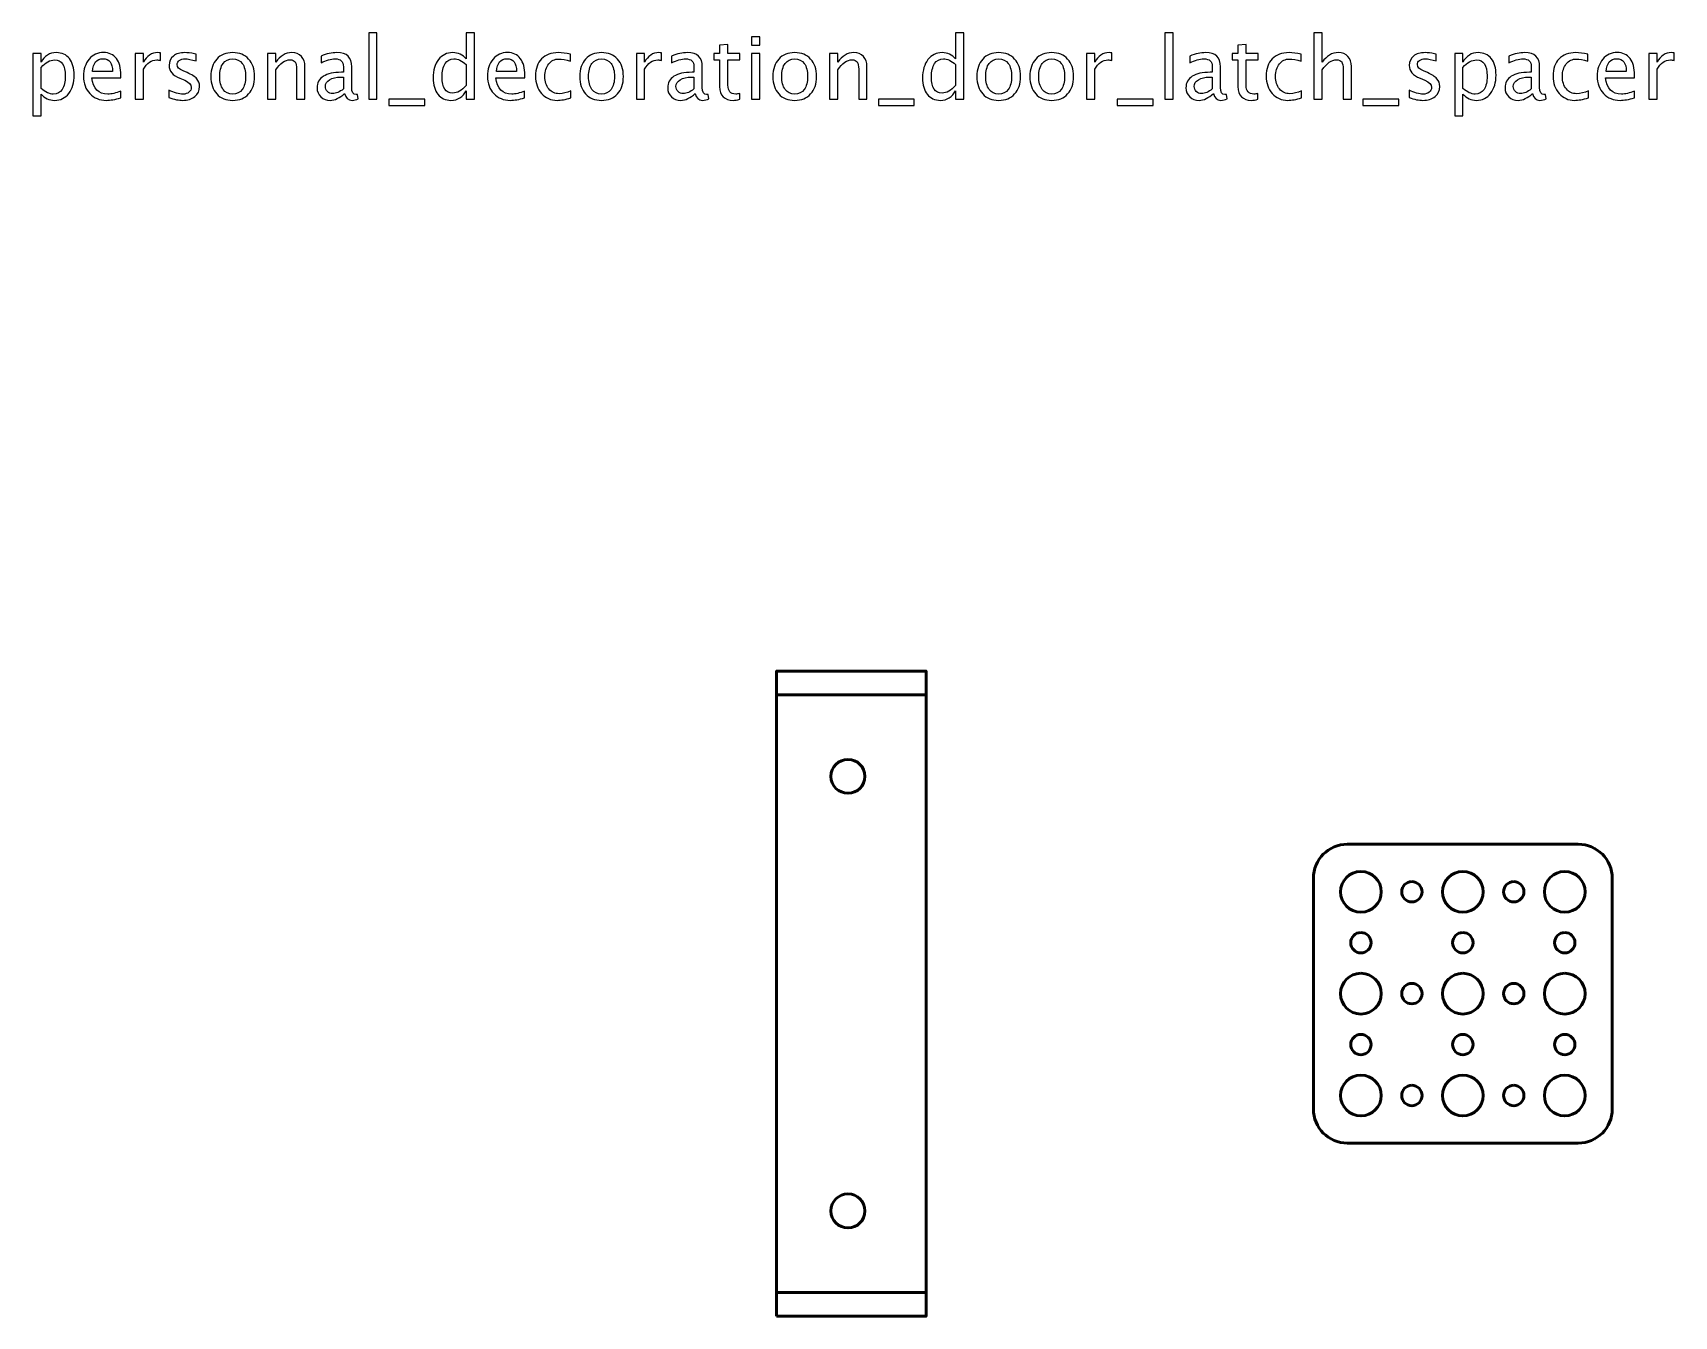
# Model space of a CAD drawing. Header units: centimetres. Extents: x -12 to 12.1, y -4.8 to 14.1.
import ezdxf

# ---------------------------------------------------------------- set-up
doc = ezdxf.new("R2010")
doc.units = ezdxf.units.CM
doc.header["$MEASUREMENT"] = 0
doc.layers.add('Layer 1', color=7, linetype='Continuous')

msp = doc.modelspace()

# ---------------------------------------------------------------- linework, layer by layer
at = {"layer": 'Layer 1', "lineweight": 53}
msp.add_lwpolyline([(-1.10001, -4.75001), (1.09999, -4.75001), (1.09999, 4.74999), (-1.10001, 4.74999), (-1.10001, -4.75001)], close=True, dxfattribs=at)
at = {"layer": 'Layer 1', "color": 4, "lineweight": 53}
msp.add_lwpolyline([(-1.10001, -4.40001), (1.09999, -4.40001), (1.09999, 4.39999), (-1.10001, 4.39999), (-1.10001, -4.40001)], close=True, dxfattribs=at)
at = {"layer": 'Layer 1', "lineweight": 53}
for centre, major_axis in [((-0.05, 3.2), (0, 0.25)), ((7.50001, 1.49999), (0, 0.30001)), ((9.00001, 1.49999), (0, 0.30001)), ((10.50001, 1.49999), (0, 0.30001)), ((8.25, 1.5), (0, 0.15)), ((9.75, 1.5), (0, 0.15)), ((7.5, 0.75), (0, 0.15)), ((9, 0.75), (0, 0.15)), ((10.5, 0.75), (0, 0.15)), ((7.50001, -0.00001), (0, 0.30001)), ((9.00001, -0.00001), (0, 0.30001)), ((10.50001, -0.00001), (0, 0.30001)), ((8.25, 0), (0, 0.15)), ((9.75, 0), (0, 0.15)), ((7.5, -0.75), (0, 0.15)), ((9, -0.75), (0, 0.15)), ((10.5, -0.75), (0, 0.15)), ((7.50001, -1.50001), (0, 0.30001)), ((9.00001, -1.50001), (0, 0.30001)), ((10.50001, -1.50001), (0, 0.30001)), ((8.25, -1.5), (0, 0.15)), ((9.75, -1.5), (0, 0.15)), ((-0.05, -3.2), (0, 0.25))]:
    msp.add_ellipse(centre, major_axis=major_axis, ratio=1, dxfattribs=at)
at = {"layer": 'Layer 1'}
for points, knots in [([(-7.10437, 13.17044), (-7.10437, 13.17044), (-7.10437, 14.14961), (-7.10437, 14.14961), (-7.10437, 14.14961), (-7.10437, 14.14961), (-6.98245, 14.14961), (-6.98245, 14.14961), (-6.98245, 14.14961), (-6.98245, 14.14961), (-6.98245, 13.17044), (-6.98245, 13.17044), (-6.98245, 13.17044), (-6.98245, 13.17044), (-7.10437, 13.17044), (-7.10437, 13.17044)], [0, 0, 0, 0, 0.2, 0.2, 0.2, 0.2, 0.4, 0.4, 0.4, 0.4, 0.6, 0.6, 0.6, 0.6, 1, 1, 1, 1]), ([(-5.66927, 13.17044), (-5.66927, 13.17044), (-5.66927, 13.29681), (-5.66927, 13.29681), (-5.66927, 13.29681), (-5.71901, 13.2024), (-5.79394, 13.1552), (-5.89406, 13.1552), (-5.89406, 13.1552), (-5.97534, 13.1552), (-6.03926, 13.18462), (-6.08583, 13.24368), (-6.08583, 13.24368), (-6.1324, 13.30273), (-6.15568, 13.38338), (-6.15568, 13.48561), (-6.15568, 13.48561), (-6.15568, 13.59737), (-6.12922, 13.68733), (-6.07652, 13.75549), (-6.07652, 13.75549), (-6.0236, 13.82343), (-5.95417, 13.85751), (-5.86802, 13.85751), (-5.86802, 13.85751), (-5.78823, 13.85751), (-5.72176, 13.82703), (-5.66927, 13.76586), (-5.66927, 13.76586), (-5.66927, 13.76586), (-5.66927, 14.14961), (-5.66927, 14.14961), (-5.66927, 14.14961), (-5.66927, 14.14961), (-5.54735, 14.14961), (-5.54735, 14.14961), (-5.54735, 14.14961), (-5.54735, 14.14961), (-5.54735, 13.17044), (-5.54735, 13.17044), (-5.54735, 13.17044), (-5.54735, 13.17044), (-5.66927, 13.17044), (-5.66927, 13.17044)], [0, 0, 0, 0, 0.08333333, 0.08333333, 0.08333333, 0.08333333, 0.16666667, 0.16666667, 0.16666667, 0.16666667, 0.25, 0.25, 0.25, 0.25, 0.33333333, 0.33333333, 0.33333333, 0.33333333, 0.41666667, 0.41666667, 0.41666667, 0.41666667, 0.5, 0.5, 0.5, 0.5, 0.58333333, 0.58333333, 0.58333333, 0.58333333, 0.66666667, 0.66666667, 0.66666667, 0.66666667, 0.75, 0.75, 0.75, 0.75, 0.83333333, 0.83333333, 0.83333333, 0.83333333, 1, 1, 1, 1]), ([(-1.46897, 13.96673), (-1.46897, 13.96673), (-1.46897, 14.08865), (-1.46897, 14.08865), (-1.46897, 14.08865), (-1.46897, 14.08865), (-1.34705, 14.08865), (-1.34705, 14.08865), (-1.34705, 14.08865), (-1.34705, 14.08865), (-1.34705, 13.96673), (-1.34705, 13.96673), (-1.34705, 13.96673), (-1.34705, 13.96673), (-1.46897, 13.96673), (-1.46897, 13.96673)], [0, 0, 0, 0, 0.2, 0.2, 0.2, 0.2, 0.4, 0.4, 0.4, 0.4, 0.6, 0.6, 0.6, 0.6, 1, 1, 1, 1]), ([(1.53458, 13.17044), (1.53458, 13.17044), (1.53458, 13.29681), (1.53458, 13.29681), (1.53458, 13.29681), (1.48484, 13.2024), (1.40991, 13.1552), (1.30979, 13.1552), (1.30979, 13.1552), (1.22851, 13.1552), (1.16459, 13.18462), (1.11802, 13.24368), (1.11802, 13.24368), (1.07145, 13.30273), (1.04817, 13.38338), (1.04817, 13.48561), (1.04817, 13.48561), (1.04817, 13.59737), (1.07463, 13.68733), (1.12733, 13.75549), (1.12733, 13.75549), (1.18025, 13.82343), (1.24968, 13.85751), (1.33583, 13.85751), (1.33583, 13.85751), (1.41562, 13.85751), (1.48209, 13.82703), (1.53458, 13.76586), (1.53458, 13.76586), (1.53458, 13.76586), (1.53458, 14.14961), (1.53458, 14.14961), (1.53458, 14.14961), (1.53458, 14.14961), (1.6565, 14.14961), (1.6565, 14.14961), (1.6565, 14.14961), (1.6565, 14.14961), (1.6565, 13.17044), (1.6565, 13.17044), (1.6565, 13.17044), (1.6565, 13.17044), (1.53458, 13.17044), (1.53458, 13.17044)], [0, 0, 0, 0, 0.08333333, 0.08333333, 0.08333333, 0.08333333, 0.16666667, 0.16666667, 0.16666667, 0.16666667, 0.25, 0.25, 0.25, 0.25, 0.33333333, 0.33333333, 0.33333333, 0.33333333, 0.41666667, 0.41666667, 0.41666667, 0.41666667, 0.5, 0.5, 0.5, 0.5, 0.58333333, 0.58333333, 0.58333333, 0.58333333, 0.66666667, 0.66666667, 0.66666667, 0.66666667, 0.75, 0.75, 0.75, 0.75, 0.83333333, 0.83333333, 0.83333333, 0.83333333, 1, 1, 1, 1]), ([(4.6158, 13.17044), (4.6158, 13.17044), (4.6158, 14.14961), (4.6158, 14.14961), (4.6158, 14.14961), (4.6158, 14.14961), (4.73772, 14.14961), (4.73772, 14.14961), (4.73772, 14.14961), (4.73772, 14.14961), (4.73772, 13.17044), (4.73772, 13.17044), (4.73772, 13.17044), (4.73772, 13.17044), (4.6158, 13.17044), (4.6158, 13.17044)], [0, 0, 0, 0, 0.2, 0.2, 0.2, 0.2, 0.4, 0.4, 0.4, 0.4, 0.6, 0.6, 0.6, 0.6, 1, 1, 1, 1]), ([(6.80951, 13.17044), (6.80951, 13.17044), (6.80951, 14.14961), (6.80951, 14.14961), (6.80951, 14.14961), (6.80951, 14.14961), (6.93143, 14.14961), (6.93143, 14.14961), (6.93143, 14.14961), (6.93143, 14.14961), (6.93143, 13.71633), (6.93143, 13.71633), (6.93143, 13.71633), (6.99599, 13.81052), (7.07515, 13.85751), (7.16871, 13.85751), (7.16871, 13.85751), (7.22755, 13.85751), (7.27433, 13.8391), (7.30883, 13.80205), (7.30883, 13.80205), (7.34333, 13.76522), (7.36069, 13.71548), (7.36069, 13.65325), (7.36069, 13.65325), (7.36069, 13.65325), (7.36069, 13.17044), (7.36069, 13.17044), (7.36069, 13.17044), (7.36069, 13.17044), (7.23877, 13.17044), (7.23877, 13.17044), (7.23877, 13.17044), (7.23877, 13.17044), (7.23877, 13.61346), (7.23877, 13.61346), (7.23877, 13.61346), (7.23877, 13.66341), (7.23136, 13.69897), (7.21676, 13.72014), (7.21676, 13.72014), (7.20194, 13.74152), (7.1776, 13.7521), (7.14352, 13.7521), (7.14352, 13.7521), (7.06859, 13.7521), (6.99789, 13.70321), (6.93143, 13.60542), (6.93143, 13.60542), (6.93143, 13.60542), (6.93143, 13.17044), (6.93143, 13.17044), (6.93143, 13.17044), (6.93143, 13.17044), (6.80951, 13.17044), (6.80951, 13.17044)], [0, 0, 0, 0, 0.06666667, 0.06666667, 0.06666667, 0.06666667, 0.13333333, 0.13333333, 0.13333333, 0.13333333, 0.2, 0.2, 0.2, 0.2, 0.26666667, 0.26666667, 0.26666667, 0.26666667, 0.33333333, 0.33333333, 0.33333333, 0.33333333, 0.4, 0.4, 0.4, 0.4, 0.46666667, 0.46666667, 0.46666667, 0.46666667, 0.53333333, 0.53333333, 0.53333333, 0.53333333, 0.6, 0.6, 0.6, 0.6, 0.66666667, 0.66666667, 0.66666667, 0.66666667, 0.73333333, 0.73333333, 0.73333333, 0.73333333, 0.8, 0.8, 0.8, 0.8, 0.86666667, 0.86666667, 0.86666667, 0.86666667, 1, 1, 1, 1]), ([(-12.04805, 12.92533), (-12.04805, 12.92533), (-12.04805, 13.84354), (-12.04805, 13.84354), (-12.04805, 13.84354), (-12.04805, 13.84354), (-11.92613, 13.84354), (-11.92613, 13.84354), (-11.92613, 13.84354), (-11.92613, 13.84354), (-11.92613, 13.71633), (-11.92613, 13.71633), (-11.92613, 13.71633), (-11.87618, 13.81052), (-11.80103, 13.85751), (-11.70092, 13.85751), (-11.70092, 13.85751), (-11.61985, 13.85751), (-11.55614, 13.82809), (-11.50957, 13.76903), (-11.50957, 13.76903), (-11.463, 13.70998), (-11.43972, 13.62933), (-11.43972, 13.5271), (-11.43972, 13.5271), (-11.43972, 13.41576), (-11.46618, 13.3258), (-11.51888, 13.25765), (-11.51888, 13.25765), (-11.57159, 13.18928), (-11.64101, 13.1552), (-11.72695, 13.1552), (-11.72695, 13.1552), (-11.80675, 13.1552), (-11.87321, 13.18568), (-11.92613, 13.24685), (-11.92613, 13.24685), (-11.92613, 13.24685), (-11.92613, 12.92533), (-11.92613, 12.92533), (-11.92613, 12.92533), (-11.92613, 12.92533), (-12.04805, 12.92533), (-12.04805, 12.92533)], [0, 0, 0, 0, 0.08333333, 0.08333333, 0.08333333, 0.08333333, 0.16666667, 0.16666667, 0.16666667, 0.16666667, 0.25, 0.25, 0.25, 0.25, 0.33333333, 0.33333333, 0.33333333, 0.33333333, 0.41666667, 0.41666667, 0.41666667, 0.41666667, 0.5, 0.5, 0.5, 0.5, 0.58333333, 0.58333333, 0.58333333, 0.58333333, 0.66666667, 0.66666667, 0.66666667, 0.66666667, 0.75, 0.75, 0.75, 0.75, 0.83333333, 0.83333333, 0.83333333, 0.83333333, 1, 1, 1, 1]), ([(-10.75477, 13.19203), (-10.83668, 13.16748), (-10.90675, 13.1552), (-10.96517, 13.1552), (-10.96517, 13.1552), (-11.06486, 13.1552), (-11.14593, 13.18822), (-11.20837, 13.25405), (-11.20837, 13.25405), (-11.27081, 13.31988), (-11.30214, 13.40518), (-11.30214, 13.51017), (-11.30214, 13.51017), (-11.30214, 13.61198), (-11.27462, 13.69559), (-11.21938, 13.76099), (-11.21938, 13.76099), (-11.16413, 13.82618), (-11.09344, 13.85878), (-11.00729, 13.85878), (-11.00729, 13.85878), (-10.9258, 13.85878), (-10.86272, 13.82978), (-10.81827, 13.77179), (-10.81827, 13.77179), (-10.77382, 13.71379), (-10.75159, 13.63166), (-10.75159, 13.52519), (-10.75159, 13.52519), (-10.75159, 13.52519), (-10.75223, 13.48794), (-10.75223, 13.48794), (-10.75223, 13.48794), (-10.75223, 13.48794), (-11.17768, 13.48794), (-11.17768, 13.48794), (-11.17768, 13.48794), (-11.1599, 13.32707), (-11.08137, 13.24664), (-10.94231, 13.24664), (-10.94231, 13.24664), (-10.89129, 13.24664), (-10.82885, 13.26103), (-10.75477, 13.28982), (-10.75477, 13.28982), (-10.75477, 13.28982), (-10.75477, 13.19203), (-10.75477, 13.19203)], [0, 0, 0, 0, 0.07692308, 0.07692308, 0.07692308, 0.07692308, 0.15384615, 0.15384615, 0.15384615, 0.15384615, 0.23076923, 0.23076923, 0.23076923, 0.23076923, 0.30769231, 0.30769231, 0.30769231, 0.30769231, 0.38461538, 0.38461538, 0.38461538, 0.38461538, 0.46153846, 0.46153846, 0.46153846, 0.46153846, 0.53846154, 0.53846154, 0.53846154, 0.53846154, 0.61538462, 0.61538462, 0.61538462, 0.61538462, 0.69230769, 0.69230769, 0.69230769, 0.69230769, 0.76923077, 0.76923077, 0.76923077, 0.76923077, 0.84615385, 0.84615385, 0.84615385, 0.84615385, 1, 1, 1, 1]), ([(-10.5412, 13.17044), (-10.5412, 13.17044), (-10.5412, 13.84354), (-10.5412, 13.84354), (-10.5412, 13.84354), (-10.5412, 13.84354), (-10.41928, 13.84354), (-10.41928, 13.84354), (-10.41928, 13.84354), (-10.41928, 13.84354), (-10.41928, 13.71633), (-10.41928, 13.71633), (-10.41928, 13.71633), (-10.37081, 13.81052), (-10.30053, 13.85751), (-10.20825, 13.85751), (-10.20825, 13.85751), (-10.19576, 13.85751), (-10.18264, 13.85645), (-10.16909, 13.85434), (-10.16909, 13.85434), (-10.16909, 13.85434), (-10.16909, 13.74025), (-10.16909, 13.74025), (-10.16909, 13.74025), (-10.19026, 13.74723), (-10.20888, 13.75083), (-10.22497, 13.75083), (-10.22497, 13.75083), (-10.30244, 13.75083), (-10.36721, 13.70511), (-10.41928, 13.61346), (-10.41928, 13.61346), (-10.41928, 13.61346), (-10.41928, 13.17044), (-10.41928, 13.17044), (-10.41928, 13.17044), (-10.41928, 13.17044), (-10.5412, 13.17044), (-10.5412, 13.17044)], [0, 0, 0, 0, 0.09090909, 0.09090909, 0.09090909, 0.09090909, 0.18181818, 0.18181818, 0.18181818, 0.18181818, 0.27272727, 0.27272727, 0.27272727, 0.27272727, 0.36363636, 0.36363636, 0.36363636, 0.36363636, 0.45454545, 0.45454545, 0.45454545, 0.45454545, 0.54545455, 0.54545455, 0.54545455, 0.54545455, 0.63636364, 0.63636364, 0.63636364, 0.63636364, 0.72727273, 0.72727273, 0.72727273, 0.72727273, 0.81818182, 0.81818182, 0.81818182, 0.81818182, 1, 1, 1, 1]), ([(-10.04569, 13.19457), (-10.04569, 13.19457), (-10.04569, 13.30633), (-10.04569, 13.30633), (-10.04569, 13.30633), (-9.96589, 13.26654), (-9.89668, 13.24664), (-9.83762, 13.24664), (-9.83762, 13.24664), (-9.80248, 13.24664), (-9.77327, 13.25617), (-9.7502, 13.27522), (-9.7502, 13.27522), (-9.72713, 13.29405), (-9.71549, 13.31776), (-9.71549, 13.34634), (-9.71549, 13.34634), (-9.71549, 13.38803), (-9.74787, 13.42254), (-9.81264, 13.44984), (-9.81264, 13.44984), (-9.81264, 13.44984), (-9.88398, 13.48011), (-9.88398, 13.48011), (-9.88398, 13.48011), (-9.98917, 13.52371), (-10.04188, 13.58679), (-10.04188, 13.6687), (-10.04188, 13.6687), (-10.04188, 13.72734), (-10.02114, 13.77348), (-9.97965, 13.80713), (-9.97965, 13.80713), (-9.93816, 13.84079), (-9.88122, 13.85751), (-9.80905, 13.85751), (-9.80905, 13.85751), (-9.77158, 13.85751), (-9.72501, 13.85243), (-9.66977, 13.84206), (-9.66977, 13.84206), (-9.66977, 13.84206), (-9.64437, 13.83719), (-9.64437, 13.83719), (-9.64437, 13.83719), (-9.64437, 13.83719), (-9.64437, 13.73559), (-9.64437, 13.73559), (-9.64437, 13.73559), (-9.71231, 13.75591), (-9.7665, 13.76607), (-9.80693, 13.76607), (-9.80693, 13.76607), (-9.84249, 13.76607), (-9.87064, 13.75824), (-9.89202, 13.74279), (-9.89202, 13.74279), (-9.91319, 13.72734), (-9.92377, 13.70659), (-9.92377, 13.68056), (-9.92377, 13.68056), (-9.92377, 13.64394), (-9.89414, 13.61282), (-9.83466, 13.58764), (-9.83466, 13.58764), (-9.83466, 13.58764), (-9.77603, 13.56287), (-9.77603, 13.56287), (-9.77603, 13.56287), (-9.70956, 13.53493), (-9.66257, 13.5053), (-9.63506, 13.47418), (-9.63506, 13.47418), (-9.60733, 13.44307), (-9.59357, 13.40412), (-9.59357, 13.35755), (-9.59357, 13.35755), (-9.59357, 13.2985), (-9.61685, 13.25003), (-9.66363, 13.21214), (-9.66363, 13.21214), (-9.7102, 13.17425), (-9.76989, 13.1552), (-9.84249, 13.1552), (-9.84249, 13.1552), (-9.89837, 13.1552), (-9.96589, 13.16832), (-10.04569, 13.19457)], [0, 0, 0, 0, 0.04347826, 0.04347826, 0.04347826, 0.04347826, 0.08695652, 0.08695652, 0.08695652, 0.08695652, 0.13043478, 0.13043478, 0.13043478, 0.13043478, 0.17391304, 0.17391304, 0.17391304, 0.17391304, 0.2173913, 0.2173913, 0.2173913, 0.2173913, 0.26086957, 0.26086957, 0.26086957, 0.26086957, 0.30434783, 0.30434783, 0.30434783, 0.30434783, 0.34782609, 0.34782609, 0.34782609, 0.34782609, 0.39130435, 0.39130435, 0.39130435, 0.39130435, 0.43478261, 0.43478261, 0.43478261, 0.43478261, 0.47826087, 0.47826087, 0.47826087, 0.47826087, 0.52173913, 0.52173913, 0.52173913, 0.52173913, 0.56521739, 0.56521739, 0.56521739, 0.56521739, 0.60869565, 0.60869565, 0.60869565, 0.60869565, 0.65217391, 0.65217391, 0.65217391, 0.65217391, 0.69565217, 0.69565217, 0.69565217, 0.69565217, 0.73913043, 0.73913043, 0.73913043, 0.73913043, 0.7826087, 0.7826087, 0.7826087, 0.7826087, 0.82608696, 0.82608696, 0.82608696, 0.82608696, 0.86956522, 0.86956522, 0.86956522, 0.86956522, 0.91304348, 0.91304348, 0.91304348, 0.91304348, 1, 1, 1, 1]), ([(-9.1061, 13.1552), (-9.20495, 13.1552), (-9.28326, 13.18674), (-9.34084, 13.24982), (-9.34084, 13.24982), (-9.39862, 13.31289), (-9.42741, 13.39862), (-9.42741, 13.50678), (-9.42741, 13.50678), (-9.42741, 13.61473), (-9.39862, 13.70024), (-9.34084, 13.76311), (-9.34084, 13.76311), (-9.28326, 13.82597), (-9.20495, 13.85751), (-9.1061, 13.85751), (-9.1061, 13.85751), (-9.00725, 13.85751), (-8.92893, 13.82597), (-8.87136, 13.76311), (-8.87136, 13.76311), (-8.81358, 13.70024), (-8.78479, 13.61473), (-8.78479, 13.50678), (-8.78479, 13.50678), (-8.78479, 13.39862), (-8.81358, 13.31289), (-8.87136, 13.24982), (-8.87136, 13.24982), (-8.92893, 13.18674), (-9.00725, 13.1552), (-9.1061, 13.1552)], [0, 0, 0, 0, 0.11111111, 0.11111111, 0.11111111, 0.11111111, 0.22222222, 0.22222222, 0.22222222, 0.22222222, 0.33333333, 0.33333333, 0.33333333, 0.33333333, 0.44444444, 0.44444444, 0.44444444, 0.44444444, 0.55555556, 0.55555556, 0.55555556, 0.55555556, 0.66666667, 0.66666667, 0.66666667, 0.66666667, 0.77777778, 0.77777778, 0.77777778, 0.77777778, 1, 1, 1, 1]), ([(-8.59387, 13.17044), (-8.59387, 13.17044), (-8.59387, 13.84354), (-8.59387, 13.84354), (-8.59387, 13.84354), (-8.59387, 13.84354), (-8.47195, 13.84354), (-8.47195, 13.84354), (-8.47195, 13.84354), (-8.47195, 13.84354), (-8.47195, 13.71633), (-8.47195, 13.71633), (-8.47195, 13.71633), (-8.40739, 13.81052), (-8.32823, 13.85751), (-8.23467, 13.85751), (-8.23467, 13.85751), (-8.17583, 13.85751), (-8.12905, 13.8391), (-8.09455, 13.80205), (-8.09455, 13.80205), (-8.06005, 13.76522), (-8.04269, 13.71548), (-8.04269, 13.65325), (-8.04269, 13.65325), (-8.04269, 13.65325), (-8.04269, 13.17044), (-8.04269, 13.17044), (-8.04269, 13.17044), (-8.04269, 13.17044), (-8.16461, 13.17044), (-8.16461, 13.17044), (-8.16461, 13.17044), (-8.16461, 13.17044), (-8.16461, 13.61346), (-8.16461, 13.61346), (-8.16461, 13.61346), (-8.16461, 13.66341), (-8.17202, 13.69897), (-8.18662, 13.72014), (-8.18662, 13.72014), (-8.20144, 13.74152), (-8.22578, 13.7521), (-8.25986, 13.7521), (-8.25986, 13.7521), (-8.33479, 13.7521), (-8.40549, 13.70321), (-8.47195, 13.60542), (-8.47195, 13.60542), (-8.47195, 13.60542), (-8.47195, 13.17044), (-8.47195, 13.17044), (-8.47195, 13.17044), (-8.47195, 13.17044), (-8.59387, 13.17044), (-8.59387, 13.17044)], [0, 0, 0, 0, 0.06666667, 0.06666667, 0.06666667, 0.06666667, 0.13333333, 0.13333333, 0.13333333, 0.13333333, 0.2, 0.2, 0.2, 0.2, 0.26666667, 0.26666667, 0.26666667, 0.26666667, 0.33333333, 0.33333333, 0.33333333, 0.33333333, 0.4, 0.4, 0.4, 0.4, 0.46666667, 0.46666667, 0.46666667, 0.46666667, 0.53333333, 0.53333333, 0.53333333, 0.53333333, 0.6, 0.6, 0.6, 0.6, 0.66666667, 0.66666667, 0.66666667, 0.66666667, 0.73333333, 0.73333333, 0.73333333, 0.73333333, 0.8, 0.8, 0.8, 0.8, 0.86666667, 0.86666667, 0.86666667, 0.86666667, 1, 1, 1, 1]), ([(-7.4587, 13.25617), (-7.53193, 13.18886), (-7.60242, 13.1552), (-7.67015, 13.1552), (-7.67015, 13.1552), (-7.72582, 13.1552), (-7.77218, 13.17256), (-7.80879, 13.20748), (-7.80879, 13.20748), (-7.84562, 13.24241), (-7.86404, 13.28643), (-7.86404, 13.33956), (-7.86404, 13.33956), (-7.86404, 13.41301), (-7.83314, 13.46953), (-7.77133, 13.5089), (-7.77133, 13.5089), (-7.70952, 13.54827), (-7.62083, 13.56795), (-7.50526, 13.56795), (-7.50526, 13.56795), (-7.50526, 13.56795), (-7.47669, 13.56795), (-7.47669, 13.56795), (-7.47669, 13.56795), (-7.47669, 13.56795), (-7.47669, 13.64902), (-7.47669, 13.64902), (-7.47669, 13.64902), (-7.47669, 13.72712), (-7.51733, 13.76607), (-7.59882, 13.76607), (-7.59882, 13.76607), (-7.6619, 13.76607), (-7.7309, 13.74617), (-7.80562, 13.70638), (-7.80562, 13.70638), (-7.80562, 13.70638), (-7.80562, 13.80671), (-7.80562, 13.80671), (-7.80562, 13.80671), (-7.72349, 13.84058), (-7.64602, 13.85751), (-7.57342, 13.85751), (-7.57342, 13.85751), (-7.4987, 13.85751), (-7.44346, 13.84058), (-7.40811, 13.8065), (-7.40811, 13.8065), (-7.37255, 13.77242), (-7.35477, 13.71993), (-7.35477, 13.64902), (-7.35477, 13.64902), (-7.35477, 13.64902), (-7.35477, 13.34485), (-7.35477, 13.34485), (-7.35477, 13.34485), (-7.35477, 13.27522), (-7.33339, 13.24029), (-7.29042, 13.24029), (-7.29042, 13.24029), (-7.28513, 13.24029), (-7.2773, 13.24114), (-7.26693, 13.24283), (-7.26693, 13.24283), (-7.26693, 13.24283), (-7.25825, 13.1751), (-7.25825, 13.1751), (-7.25825, 13.1751), (-7.28598, 13.16176), (-7.31646, 13.1552), (-7.3499, 13.1552), (-7.3499, 13.1552), (-7.40684, 13.1552), (-7.44303, 13.18886), (-7.4587, 13.25617)], [0, 0, 0, 0, 0.05, 0.05, 0.05, 0.05, 0.1, 0.1, 0.1, 0.1, 0.15, 0.15, 0.15, 0.15, 0.2, 0.2, 0.2, 0.2, 0.25, 0.25, 0.25, 0.25, 0.3, 0.3, 0.3, 0.3, 0.35, 0.35, 0.35, 0.35, 0.4, 0.4, 0.4, 0.4, 0.45, 0.45, 0.45, 0.45, 0.5, 0.5, 0.5, 0.5, 0.55, 0.55, 0.55, 0.55, 0.6, 0.6, 0.6, 0.6, 0.65, 0.65, 0.65, 0.65, 0.7, 0.7, 0.7, 0.7, 0.75, 0.75, 0.75, 0.75, 0.8, 0.8, 0.8, 0.8, 0.85, 0.85, 0.85, 0.85, 0.9, 0.9, 0.9, 0.9, 1, 1, 1, 1]), ([(-4.80906, 13.19203), (-4.89097, 13.16748), (-4.96104, 13.1552), (-5.01946, 13.1552), (-5.01946, 13.1552), (-5.11915, 13.1552), (-5.20022, 13.18822), (-5.26266, 13.25405), (-5.26266, 13.25405), (-5.3251, 13.31988), (-5.35643, 13.40518), (-5.35643, 13.51017), (-5.35643, 13.51017), (-5.35643, 13.61198), (-5.32891, 13.69559), (-5.27367, 13.76099), (-5.27367, 13.76099), (-5.21842, 13.82618), (-5.14773, 13.85878), (-5.06158, 13.85878), (-5.06158, 13.85878), (-4.98009, 13.85878), (-4.91701, 13.82978), (-4.87256, 13.77179), (-4.87256, 13.77179), (-4.82811, 13.71379), (-4.80588, 13.63166), (-4.80588, 13.52519), (-4.80588, 13.52519), (-4.80588, 13.52519), (-4.80652, 13.48794), (-4.80652, 13.48794), (-4.80652, 13.48794), (-4.80652, 13.48794), (-5.23197, 13.48794), (-5.23197, 13.48794), (-5.23197, 13.48794), (-5.21419, 13.32707), (-5.13566, 13.24664), (-4.9966, 13.24664), (-4.9966, 13.24664), (-4.94558, 13.24664), (-4.88314, 13.26103), (-4.80906, 13.28982), (-4.80906, 13.28982), (-4.80906, 13.28982), (-4.80906, 13.19203), (-4.80906, 13.19203)], [0, 0, 0, 0, 0.07692308, 0.07692308, 0.07692308, 0.07692308, 0.15384615, 0.15384615, 0.15384615, 0.15384615, 0.23076923, 0.23076923, 0.23076923, 0.23076923, 0.30769231, 0.30769231, 0.30769231, 0.30769231, 0.38461538, 0.38461538, 0.38461538, 0.38461538, 0.46153846, 0.46153846, 0.46153846, 0.46153846, 0.53846154, 0.53846154, 0.53846154, 0.53846154, 0.61538462, 0.61538462, 0.61538462, 0.61538462, 0.69230769, 0.69230769, 0.69230769, 0.69230769, 0.76923077, 0.76923077, 0.76923077, 0.76923077, 0.84615385, 0.84615385, 0.84615385, 0.84615385, 1, 1, 1, 1]), ([(-4.12813, 13.19076), (-4.20708, 13.16705), (-4.27524, 13.1552), (-4.3326, 13.1552), (-4.3326, 13.1552), (-4.42362, 13.1552), (-4.49897, 13.18886), (-4.55887, 13.25595), (-4.55887, 13.25595), (-4.61877, 13.32326), (-4.64883, 13.40814), (-4.64883, 13.51038), (-4.64883, 13.51038), (-4.64883, 13.6196), (-4.6192, 13.7049), (-4.55993, 13.76586), (-4.55993, 13.76586), (-4.50066, 13.82703), (-4.4179, 13.85751), (-4.31164, 13.85751), (-4.31164, 13.85751), (-4.25936, 13.85751), (-4.20052, 13.85031), (-4.13575, 13.83592), (-4.13575, 13.83592), (-4.13575, 13.83592), (-4.13575, 13.73305), (-4.13575, 13.73305), (-4.13575, 13.73305), (-4.20454, 13.75337), (-4.26063, 13.76353), (-4.30381, 13.76353), (-4.30381, 13.76353), (-4.36647, 13.76353), (-4.41663, 13.74004), (-4.4541, 13.69326), (-4.4541, 13.69326), (-4.49156, 13.64648), (-4.5104, 13.58404), (-4.5104, 13.50614), (-4.5104, 13.50614), (-4.5104, 13.43058), (-4.49093, 13.36962), (-4.45219, 13.32284), (-4.45219, 13.32284), (-4.41346, 13.27627), (-4.36287, 13.25299), (-4.3, 13.25299), (-4.3, 13.25299), (-4.24433, 13.25299), (-4.18718, 13.26738), (-4.12813, 13.29617), (-4.12813, 13.29617), (-4.12813, 13.29617), (-4.12813, 13.19076), (-4.12813, 13.19076)], [0, 0, 0, 0, 0.06666667, 0.06666667, 0.06666667, 0.06666667, 0.13333333, 0.13333333, 0.13333333, 0.13333333, 0.2, 0.2, 0.2, 0.2, 0.26666667, 0.26666667, 0.26666667, 0.26666667, 0.33333333, 0.33333333, 0.33333333, 0.33333333, 0.4, 0.4, 0.4, 0.4, 0.46666667, 0.46666667, 0.46666667, 0.46666667, 0.53333333, 0.53333333, 0.53333333, 0.53333333, 0.6, 0.6, 0.6, 0.6, 0.66666667, 0.66666667, 0.66666667, 0.66666667, 0.73333333, 0.73333333, 0.73333333, 0.73333333, 0.8, 0.8, 0.8, 0.8, 0.86666667, 0.86666667, 0.86666667, 0.86666667, 1, 1, 1, 1]), ([(-3.67707, 13.1552), (-3.77592, 13.1552), (-3.85423, 13.18674), (-3.91181, 13.24982), (-3.91181, 13.24982), (-3.96959, 13.31289), (-3.99838, 13.39862), (-3.99838, 13.50678), (-3.99838, 13.50678), (-3.99838, 13.61473), (-3.96959, 13.70024), (-3.91181, 13.76311), (-3.91181, 13.76311), (-3.85423, 13.82597), (-3.77592, 13.85751), (-3.67707, 13.85751), (-3.67707, 13.85751), (-3.57822, 13.85751), (-3.4999, 13.82597), (-3.44233, 13.76311), (-3.44233, 13.76311), (-3.38455, 13.70024), (-3.35576, 13.61473), (-3.35576, 13.50678), (-3.35576, 13.50678), (-3.35576, 13.39862), (-3.38455, 13.31289), (-3.44233, 13.24982), (-3.44233, 13.24982), (-3.4999, 13.18674), (-3.57822, 13.1552), (-3.67707, 13.1552)], [0, 0, 0, 0, 0.11111111, 0.11111111, 0.11111111, 0.11111111, 0.22222222, 0.22222222, 0.22222222, 0.22222222, 0.33333333, 0.33333333, 0.33333333, 0.33333333, 0.44444444, 0.44444444, 0.44444444, 0.44444444, 0.55555556, 0.55555556, 0.55555556, 0.55555556, 0.66666667, 0.66666667, 0.66666667, 0.66666667, 0.77777778, 0.77777778, 0.77777778, 0.77777778, 1, 1, 1, 1]), ([(-3.16484, 13.17044), (-3.16484, 13.17044), (-3.16484, 13.84354), (-3.16484, 13.84354), (-3.16484, 13.84354), (-3.16484, 13.84354), (-3.04292, 13.84354), (-3.04292, 13.84354), (-3.04292, 13.84354), (-3.04292, 13.84354), (-3.04292, 13.71633), (-3.04292, 13.71633), (-3.04292, 13.71633), (-2.99445, 13.81052), (-2.92417, 13.85751), (-2.83189, 13.85751), (-2.83189, 13.85751), (-2.8194, 13.85751), (-2.80628, 13.85645), (-2.79273, 13.85434), (-2.79273, 13.85434), (-2.79273, 13.85434), (-2.79273, 13.74025), (-2.79273, 13.74025), (-2.79273, 13.74025), (-2.8139, 13.74723), (-2.83252, 13.75083), (-2.84861, 13.75083), (-2.84861, 13.75083), (-2.92608, 13.75083), (-2.99085, 13.70511), (-3.04292, 13.61346), (-3.04292, 13.61346), (-3.04292, 13.61346), (-3.04292, 13.17044), (-3.04292, 13.17044), (-3.04292, 13.17044), (-3.04292, 13.17044), (-3.16484, 13.17044), (-3.16484, 13.17044)], [0, 0, 0, 0, 0.09090909, 0.09090909, 0.09090909, 0.09090909, 0.18181818, 0.18181818, 0.18181818, 0.18181818, 0.27272727, 0.27272727, 0.27272727, 0.27272727, 0.36363636, 0.36363636, 0.36363636, 0.36363636, 0.45454545, 0.45454545, 0.45454545, 0.45454545, 0.54545455, 0.54545455, 0.54545455, 0.54545455, 0.63636364, 0.63636364, 0.63636364, 0.63636364, 0.72727273, 0.72727273, 0.72727273, 0.72727273, 0.81818182, 0.81818182, 0.81818182, 0.81818182, 1, 1, 1, 1]), ([(-2.29828, 13.25617), (-2.37151, 13.18886), (-2.442, 13.1552), (-2.50973, 13.1552), (-2.50973, 13.1552), (-2.5654, 13.1552), (-2.61176, 13.17256), (-2.64837, 13.20748), (-2.64837, 13.20748), (-2.6852, 13.24241), (-2.70362, 13.28643), (-2.70362, 13.33956), (-2.70362, 13.33956), (-2.70362, 13.41301), (-2.67272, 13.46953), (-2.61091, 13.5089), (-2.61091, 13.5089), (-2.5491, 13.54827), (-2.46041, 13.56795), (-2.34484, 13.56795), (-2.34484, 13.56795), (-2.34484, 13.56795), (-2.31627, 13.56795), (-2.31627, 13.56795), (-2.31627, 13.56795), (-2.31627, 13.56795), (-2.31627, 13.64902), (-2.31627, 13.64902), (-2.31627, 13.64902), (-2.31627, 13.72712), (-2.35691, 13.76607), (-2.4384, 13.76607), (-2.4384, 13.76607), (-2.50148, 13.76607), (-2.57048, 13.74617), (-2.6452, 13.70638), (-2.6452, 13.70638), (-2.6452, 13.70638), (-2.6452, 13.80671), (-2.6452, 13.80671), (-2.6452, 13.80671), (-2.56307, 13.84058), (-2.4856, 13.85751), (-2.413, 13.85751), (-2.413, 13.85751), (-2.33828, 13.85751), (-2.28304, 13.84058), (-2.24769, 13.8065), (-2.24769, 13.8065), (-2.21213, 13.77242), (-2.19435, 13.71993), (-2.19435, 13.64902), (-2.19435, 13.64902), (-2.19435, 13.64902), (-2.19435, 13.34485), (-2.19435, 13.34485), (-2.19435, 13.34485), (-2.19435, 13.27522), (-2.17297, 13.24029), (-2.13, 13.24029), (-2.13, 13.24029), (-2.12471, 13.24029), (-2.11688, 13.24114), (-2.10651, 13.24283), (-2.10651, 13.24283), (-2.10651, 13.24283), (-2.09783, 13.1751), (-2.09783, 13.1751), (-2.09783, 13.1751), (-2.12556, 13.16176), (-2.15604, 13.1552), (-2.18948, 13.1552), (-2.18948, 13.1552), (-2.24642, 13.1552), (-2.28261, 13.18886), (-2.29828, 13.25617)], [0, 0, 0, 0, 0.05, 0.05, 0.05, 0.05, 0.1, 0.1, 0.1, 0.1, 0.15, 0.15, 0.15, 0.15, 0.2, 0.2, 0.2, 0.2, 0.25, 0.25, 0.25, 0.25, 0.3, 0.3, 0.3, 0.3, 0.35, 0.35, 0.35, 0.35, 0.4, 0.4, 0.4, 0.4, 0.45, 0.45, 0.45, 0.45, 0.5, 0.5, 0.5, 0.5, 0.55, 0.55, 0.55, 0.55, 0.6, 0.6, 0.6, 0.6, 0.65, 0.65, 0.65, 0.65, 0.7, 0.7, 0.7, 0.7, 0.75, 0.75, 0.75, 0.75, 0.8, 0.8, 0.8, 0.8, 0.85, 0.85, 0.85, 0.85, 0.9, 0.9, 0.9, 0.9, 1, 1, 1, 1]), ([(-1.64296, 13.17065), (-1.68064, 13.16028), (-1.71344, 13.1552), (-1.74117, 13.1552), (-1.74117, 13.1552), (-1.8034, 13.1552), (-1.85187, 13.17298), (-1.88659, 13.20854), (-1.88659, 13.20854), (-1.92151, 13.2441), (-1.93887, 13.29342), (-1.93887, 13.35671), (-1.93887, 13.35671), (-1.93887, 13.35671), (-1.93887, 13.7521), (-1.93887, 13.7521), (-1.93887, 13.7521), (-1.93887, 13.7521), (-2.02311, 13.7521), (-2.02311, 13.7521), (-2.02311, 13.7521), (-2.02311, 13.7521), (-2.02311, 13.84354), (-2.02311, 13.84354), (-2.02311, 13.84354), (-2.02311, 13.84354), (-1.93887, 13.84354), (-1.93887, 13.84354), (-1.93887, 13.84354), (-1.93887, 13.84354), (-1.93887, 13.96525), (-1.93887, 13.96525), (-1.93887, 13.96525), (-1.93887, 13.96525), (-1.81695, 13.97689), (-1.81695, 13.97689), (-1.81695, 13.97689), (-1.81695, 13.97689), (-1.81695, 13.84354), (-1.81695, 13.84354), (-1.81695, 13.84354), (-1.81695, 13.84354), (-1.64042, 13.84354), (-1.64042, 13.84354), (-1.64042, 13.84354), (-1.64042, 13.84354), (-1.64042, 13.7521), (-1.64042, 13.7521), (-1.64042, 13.7521), (-1.64042, 13.7521), (-1.81695, 13.7521), (-1.81695, 13.7521), (-1.81695, 13.7521), (-1.81695, 13.7521), (-1.81695, 13.37872), (-1.81695, 13.37872), (-1.81695, 13.37872), (-1.81695, 13.29067), (-1.77864, 13.24664), (-1.70223, 13.24664), (-1.70223, 13.24664), (-1.68593, 13.24664), (-1.66624, 13.24939), (-1.64296, 13.25468), (-1.64296, 13.25468), (-1.64296, 13.25468), (-1.64296, 13.17065), (-1.64296, 13.17065)], [0, 0, 0, 0, 0.05555556, 0.05555556, 0.05555556, 0.05555556, 0.11111111, 0.11111111, 0.11111111, 0.11111111, 0.16666667, 0.16666667, 0.16666667, 0.16666667, 0.22222222, 0.22222222, 0.22222222, 0.22222222, 0.27777778, 0.27777778, 0.27777778, 0.27777778, 0.33333333, 0.33333333, 0.33333333, 0.33333333, 0.38888889, 0.38888889, 0.38888889, 0.38888889, 0.44444444, 0.44444444, 0.44444444, 0.44444444, 0.5, 0.5, 0.5, 0.5, 0.55555556, 0.55555556, 0.55555556, 0.55555556, 0.61111111, 0.61111111, 0.61111111, 0.61111111, 0.66666667, 0.66666667, 0.66666667, 0.66666667, 0.72222222, 0.72222222, 0.72222222, 0.72222222, 0.77777778, 0.77777778, 0.77777778, 0.77777778, 0.83333333, 0.83333333, 0.83333333, 0.83333333, 0.88888889, 0.88888889, 0.88888889, 0.88888889, 1, 1, 1, 1]), ([(-1.46897, 13.17044), (-1.46897, 13.17044), (-1.46897, 13.84354), (-1.46897, 13.84354), (-1.46897, 13.84354), (-1.46897, 13.84354), (-1.34705, 13.84354), (-1.34705, 13.84354), (-1.34705, 13.84354), (-1.34705, 13.84354), (-1.34705, 13.17044), (-1.34705, 13.17044), (-1.34705, 13.17044), (-1.34705, 13.17044), (-1.46897, 13.17044), (-1.46897, 13.17044)], [0, 0, 0, 0, 0.2, 0.2, 0.2, 0.2, 0.4, 0.4, 0.4, 0.4, 0.6, 0.6, 0.6, 0.6, 1, 1, 1, 1]), ([(-0.83397, 13.1552), (-0.93282, 13.1552), (-1.01113, 13.18674), (-1.06871, 13.24982), (-1.06871, 13.24982), (-1.12649, 13.31289), (-1.15528, 13.39862), (-1.15528, 13.50678), (-1.15528, 13.50678), (-1.15528, 13.61473), (-1.12649, 13.70024), (-1.06871, 13.76311), (-1.06871, 13.76311), (-1.01113, 13.82597), (-0.93282, 13.85751), (-0.83397, 13.85751), (-0.83397, 13.85751), (-0.73512, 13.85751), (-0.6568, 13.82597), (-0.59923, 13.76311), (-0.59923, 13.76311), (-0.54145, 13.70024), (-0.51266, 13.61473), (-0.51266, 13.50678), (-0.51266, 13.50678), (-0.51266, 13.39862), (-0.54145, 13.31289), (-0.59923, 13.24982), (-0.59923, 13.24982), (-0.6568, 13.18674), (-0.73512, 13.1552), (-0.83397, 13.1552)], [0, 0, 0, 0, 0.11111111, 0.11111111, 0.11111111, 0.11111111, 0.22222222, 0.22222222, 0.22222222, 0.22222222, 0.33333333, 0.33333333, 0.33333333, 0.33333333, 0.44444444, 0.44444444, 0.44444444, 0.44444444, 0.55555556, 0.55555556, 0.55555556, 0.55555556, 0.66666667, 0.66666667, 0.66666667, 0.66666667, 0.77777778, 0.77777778, 0.77777778, 0.77777778, 1, 1, 1, 1]), ([(-0.32174, 13.17044), (-0.32174, 13.17044), (-0.32174, 13.84354), (-0.32174, 13.84354), (-0.32174, 13.84354), (-0.32174, 13.84354), (-0.19982, 13.84354), (-0.19982, 13.84354), (-0.19982, 13.84354), (-0.19982, 13.84354), (-0.19982, 13.71633), (-0.19982, 13.71633), (-0.19982, 13.71633), (-0.13526, 13.81052), (-0.0561, 13.85751), (0.03746, 13.85751), (0.03746, 13.85751), (0.0963, 13.85751), (0.14308, 13.8391), (0.17758, 13.80205), (0.17758, 13.80205), (0.21208, 13.76522), (0.22944, 13.71548), (0.22944, 13.65325), (0.22944, 13.65325), (0.22944, 13.65325), (0.22944, 13.17044), (0.22944, 13.17044), (0.22944, 13.17044), (0.22944, 13.17044), (0.10752, 13.17044), (0.10752, 13.17044), (0.10752, 13.17044), (0.10752, 13.17044), (0.10752, 13.61346), (0.10752, 13.61346), (0.10752, 13.61346), (0.10752, 13.66341), (0.10011, 13.69897), (0.08551, 13.72014), (0.08551, 13.72014), (0.07069, 13.74152), (0.04635, 13.7521), (0.01227, 13.7521), (0.01227, 13.7521), (-0.06266, 13.7521), (-0.13336, 13.70321), (-0.19982, 13.60542), (-0.19982, 13.60542), (-0.19982, 13.60542), (-0.19982, 13.17044), (-0.19982, 13.17044), (-0.19982, 13.17044), (-0.19982, 13.17044), (-0.32174, 13.17044), (-0.32174, 13.17044)], [0, 0, 0, 0, 0.06666667, 0.06666667, 0.06666667, 0.06666667, 0.13333333, 0.13333333, 0.13333333, 0.13333333, 0.2, 0.2, 0.2, 0.2, 0.26666667, 0.26666667, 0.26666667, 0.26666667, 0.33333333, 0.33333333, 0.33333333, 0.33333333, 0.4, 0.4, 0.4, 0.4, 0.46666667, 0.46666667, 0.46666667, 0.46666667, 0.53333333, 0.53333333, 0.53333333, 0.53333333, 0.6, 0.6, 0.6, 0.6, 0.66666667, 0.66666667, 0.66666667, 0.66666667, 0.73333333, 0.73333333, 0.73333333, 0.73333333, 0.8, 0.8, 0.8, 0.8, 0.86666667, 0.86666667, 0.86666667, 0.86666667, 1, 1, 1, 1]), ([(2.16873, 13.1552), (2.06988, 13.1552), (1.99157, 13.18674), (1.93399, 13.24982), (1.93399, 13.24982), (1.87621, 13.31289), (1.84742, 13.39862), (1.84742, 13.50678), (1.84742, 13.50678), (1.84742, 13.61473), (1.87621, 13.70024), (1.93399, 13.76311), (1.93399, 13.76311), (1.99157, 13.82597), (2.06988, 13.85751), (2.16873, 13.85751), (2.16873, 13.85751), (2.26758, 13.85751), (2.3459, 13.82597), (2.40347, 13.76311), (2.40347, 13.76311), (2.46125, 13.70024), (2.49004, 13.61473), (2.49004, 13.50678), (2.49004, 13.50678), (2.49004, 13.39862), (2.46125, 13.31289), (2.40347, 13.24982), (2.40347, 13.24982), (2.3459, 13.18674), (2.26758, 13.1552), (2.16873, 13.1552)], [0, 0, 0, 0, 0.11111111, 0.11111111, 0.11111111, 0.11111111, 0.22222222, 0.22222222, 0.22222222, 0.22222222, 0.33333333, 0.33333333, 0.33333333, 0.33333333, 0.44444444, 0.44444444, 0.44444444, 0.44444444, 0.55555556, 0.55555556, 0.55555556, 0.55555556, 0.66666667, 0.66666667, 0.66666667, 0.66666667, 0.77777778, 0.77777778, 0.77777778, 0.77777778, 1, 1, 1, 1]), ([(2.94893, 13.1552), (2.85008, 13.1552), (2.77177, 13.18674), (2.71419, 13.24982), (2.71419, 13.24982), (2.65641, 13.31289), (2.62762, 13.39862), (2.62762, 13.50678), (2.62762, 13.50678), (2.62762, 13.61473), (2.65641, 13.70024), (2.71419, 13.76311), (2.71419, 13.76311), (2.77177, 13.82597), (2.85008, 13.85751), (2.94893, 13.85751), (2.94893, 13.85751), (3.04778, 13.85751), (3.1261, 13.82597), (3.18367, 13.76311), (3.18367, 13.76311), (3.24145, 13.70024), (3.27024, 13.61473), (3.27024, 13.50678), (3.27024, 13.50678), (3.27024, 13.39862), (3.24145, 13.31289), (3.18367, 13.24982), (3.18367, 13.24982), (3.1261, 13.18674), (3.04778, 13.1552), (2.94893, 13.1552)], [0, 0, 0, 0, 0.11111111, 0.11111111, 0.11111111, 0.11111111, 0.22222222, 0.22222222, 0.22222222, 0.22222222, 0.33333333, 0.33333333, 0.33333333, 0.33333333, 0.44444444, 0.44444444, 0.44444444, 0.44444444, 0.55555556, 0.55555556, 0.55555556, 0.55555556, 0.66666667, 0.66666667, 0.66666667, 0.66666667, 0.77777778, 0.77777778, 0.77777778, 0.77777778, 1, 1, 1, 1]), ([(3.46116, 13.17044), (3.46116, 13.17044), (3.46116, 13.84354), (3.46116, 13.84354), (3.46116, 13.84354), (3.46116, 13.84354), (3.58308, 13.84354), (3.58308, 13.84354), (3.58308, 13.84354), (3.58308, 13.84354), (3.58308, 13.71633), (3.58308, 13.71633), (3.58308, 13.71633), (3.63155, 13.81052), (3.70183, 13.85751), (3.79411, 13.85751), (3.79411, 13.85751), (3.8066, 13.85751), (3.81972, 13.85645), (3.83327, 13.85434), (3.83327, 13.85434), (3.83327, 13.85434), (3.83327, 13.74025), (3.83327, 13.74025), (3.83327, 13.74025), (3.8121, 13.74723), (3.79348, 13.75083), (3.77739, 13.75083), (3.77739, 13.75083), (3.69992, 13.75083), (3.63515, 13.70511), (3.58308, 13.61346), (3.58308, 13.61346), (3.58308, 13.61346), (3.58308, 13.17044), (3.58308, 13.17044), (3.58308, 13.17044), (3.58308, 13.17044), (3.46116, 13.17044), (3.46116, 13.17044)], [0, 0, 0, 0, 0.09090909, 0.09090909, 0.09090909, 0.09090909, 0.18181818, 0.18181818, 0.18181818, 0.18181818, 0.27272727, 0.27272727, 0.27272727, 0.27272727, 0.36363636, 0.36363636, 0.36363636, 0.36363636, 0.45454545, 0.45454545, 0.45454545, 0.45454545, 0.54545455, 0.54545455, 0.54545455, 0.54545455, 0.63636364, 0.63636364, 0.63636364, 0.63636364, 0.72727273, 0.72727273, 0.72727273, 0.72727273, 0.81818182, 0.81818182, 0.81818182, 0.81818182, 1, 1, 1, 1]), ([(5.32975, 13.25617), (5.25652, 13.18886), (5.18603, 13.1552), (5.1183, 13.1552), (5.1183, 13.1552), (5.06263, 13.1552), (5.01627, 13.17256), (4.97966, 13.20748), (4.97966, 13.20748), (4.94283, 13.24241), (4.92441, 13.28643), (4.92441, 13.33956), (4.92441, 13.33956), (4.92441, 13.41301), (4.95531, 13.46953), (5.01712, 13.5089), (5.01712, 13.5089), (5.07893, 13.54827), (5.16762, 13.56795), (5.28319, 13.56795), (5.28319, 13.56795), (5.28319, 13.56795), (5.31176, 13.56795), (5.31176, 13.56795), (5.31176, 13.56795), (5.31176, 13.56795), (5.31176, 13.64902), (5.31176, 13.64902), (5.31176, 13.64902), (5.31176, 13.72712), (5.27112, 13.76607), (5.18963, 13.76607), (5.18963, 13.76607), (5.12655, 13.76607), (5.05755, 13.74617), (4.98283, 13.70638), (4.98283, 13.70638), (4.98283, 13.70638), (4.98283, 13.80671), (4.98283, 13.80671), (4.98283, 13.80671), (5.06496, 13.84058), (5.14243, 13.85751), (5.21503, 13.85751), (5.21503, 13.85751), (5.28975, 13.85751), (5.34499, 13.84058), (5.38034, 13.8065), (5.38034, 13.8065), (5.4159, 13.77242), (5.43368, 13.71993), (5.43368, 13.64902), (5.43368, 13.64902), (5.43368, 13.64902), (5.43368, 13.34485), (5.43368, 13.34485), (5.43368, 13.34485), (5.43368, 13.27522), (5.45506, 13.24029), (5.49803, 13.24029), (5.49803, 13.24029), (5.50332, 13.24029), (5.51115, 13.24114), (5.52152, 13.24283), (5.52152, 13.24283), (5.52152, 13.24283), (5.5302, 13.1751), (5.5302, 13.1751), (5.5302, 13.1751), (5.50247, 13.16176), (5.47199, 13.1552), (5.43855, 13.1552), (5.43855, 13.1552), (5.38161, 13.1552), (5.34542, 13.18886), (5.32975, 13.25617)], [0, 0, 0, 0, 0.05, 0.05, 0.05, 0.05, 0.1, 0.1, 0.1, 0.1, 0.15, 0.15, 0.15, 0.15, 0.2, 0.2, 0.2, 0.2, 0.25, 0.25, 0.25, 0.25, 0.3, 0.3, 0.3, 0.3, 0.35, 0.35, 0.35, 0.35, 0.4, 0.4, 0.4, 0.4, 0.45, 0.45, 0.45, 0.45, 0.5, 0.5, 0.5, 0.5, 0.55, 0.55, 0.55, 0.55, 0.6, 0.6, 0.6, 0.6, 0.65, 0.65, 0.65, 0.65, 0.7, 0.7, 0.7, 0.7, 0.75, 0.75, 0.75, 0.75, 0.8, 0.8, 0.8, 0.8, 0.85, 0.85, 0.85, 0.85, 0.9, 0.9, 0.9, 0.9, 1, 1, 1, 1]), ([(5.98507, 13.17065), (5.94739, 13.16028), (5.91459, 13.1552), (5.88686, 13.1552), (5.88686, 13.1552), (5.82463, 13.1552), (5.77616, 13.17298), (5.74144, 13.20854), (5.74144, 13.20854), (5.70652, 13.2441), (5.68916, 13.29342), (5.68916, 13.35671), (5.68916, 13.35671), (5.68916, 13.35671), (5.68916, 13.7521), (5.68916, 13.7521), (5.68916, 13.7521), (5.68916, 13.7521), (5.60492, 13.7521), (5.60492, 13.7521), (5.60492, 13.7521), (5.60492, 13.7521), (5.60492, 13.84354), (5.60492, 13.84354), (5.60492, 13.84354), (5.60492, 13.84354), (5.68916, 13.84354), (5.68916, 13.84354), (5.68916, 13.84354), (5.68916, 13.84354), (5.68916, 13.96525), (5.68916, 13.96525), (5.68916, 13.96525), (5.68916, 13.96525), (5.81108, 13.97689), (5.81108, 13.97689), (5.81108, 13.97689), (5.81108, 13.97689), (5.81108, 13.84354), (5.81108, 13.84354), (5.81108, 13.84354), (5.81108, 13.84354), (5.98761, 13.84354), (5.98761, 13.84354), (5.98761, 13.84354), (5.98761, 13.84354), (5.98761, 13.7521), (5.98761, 13.7521), (5.98761, 13.7521), (5.98761, 13.7521), (5.81108, 13.7521), (5.81108, 13.7521), (5.81108, 13.7521), (5.81108, 13.7521), (5.81108, 13.37872), (5.81108, 13.37872), (5.81108, 13.37872), (5.81108, 13.29067), (5.84939, 13.24664), (5.9258, 13.24664), (5.9258, 13.24664), (5.9421, 13.24664), (5.96179, 13.24939), (5.98507, 13.25468), (5.98507, 13.25468), (5.98507, 13.25468), (5.98507, 13.17065), (5.98507, 13.17065)], [0, 0, 0, 0, 0.05555556, 0.05555556, 0.05555556, 0.05555556, 0.11111111, 0.11111111, 0.11111111, 0.11111111, 0.16666667, 0.16666667, 0.16666667, 0.16666667, 0.22222222, 0.22222222, 0.22222222, 0.22222222, 0.27777778, 0.27777778, 0.27777778, 0.27777778, 0.33333333, 0.33333333, 0.33333333, 0.33333333, 0.38888889, 0.38888889, 0.38888889, 0.38888889, 0.44444444, 0.44444444, 0.44444444, 0.44444444, 0.5, 0.5, 0.5, 0.5, 0.55555556, 0.55555556, 0.55555556, 0.55555556, 0.61111111, 0.61111111, 0.61111111, 0.61111111, 0.66666667, 0.66666667, 0.66666667, 0.66666667, 0.72222222, 0.72222222, 0.72222222, 0.72222222, 0.77777778, 0.77777778, 0.77777778, 0.77777778, 0.83333333, 0.83333333, 0.83333333, 0.83333333, 0.88888889, 0.88888889, 0.88888889, 0.88888889, 1, 1, 1, 1]), ([(6.62642, 13.19076), (6.54747, 13.16705), (6.47931, 13.1552), (6.42195, 13.1552), (6.42195, 13.1552), (6.33093, 13.1552), (6.25558, 13.18886), (6.19568, 13.25595), (6.19568, 13.25595), (6.13578, 13.32326), (6.10572, 13.40814), (6.10572, 13.51038), (6.10572, 13.51038), (6.10572, 13.6196), (6.13535, 13.7049), (6.19462, 13.76586), (6.19462, 13.76586), (6.25389, 13.82703), (6.33665, 13.85751), (6.44291, 13.85751), (6.44291, 13.85751), (6.49519, 13.85751), (6.55403, 13.85031), (6.6188, 13.83592), (6.6188, 13.83592), (6.6188, 13.83592), (6.6188, 13.73305), (6.6188, 13.73305), (6.6188, 13.73305), (6.55001, 13.75337), (6.49392, 13.76353), (6.45074, 13.76353), (6.45074, 13.76353), (6.38808, 13.76353), (6.33792, 13.74004), (6.30045, 13.69326), (6.30045, 13.69326), (6.26299, 13.64648), (6.24415, 13.58404), (6.24415, 13.50614), (6.24415, 13.50614), (6.24415, 13.43058), (6.26362, 13.36962), (6.30236, 13.32284), (6.30236, 13.32284), (6.34109, 13.27627), (6.39168, 13.25299), (6.45455, 13.25299), (6.45455, 13.25299), (6.51022, 13.25299), (6.56737, 13.26738), (6.62642, 13.29617), (6.62642, 13.29617), (6.62642, 13.29617), (6.62642, 13.19076), (6.62642, 13.19076)], [0, 0, 0, 0, 0.06666667, 0.06666667, 0.06666667, 0.06666667, 0.13333333, 0.13333333, 0.13333333, 0.13333333, 0.2, 0.2, 0.2, 0.2, 0.26666667, 0.26666667, 0.26666667, 0.26666667, 0.33333333, 0.33333333, 0.33333333, 0.33333333, 0.4, 0.4, 0.4, 0.4, 0.46666667, 0.46666667, 0.46666667, 0.46666667, 0.53333333, 0.53333333, 0.53333333, 0.53333333, 0.6, 0.6, 0.6, 0.6, 0.66666667, 0.66666667, 0.66666667, 0.66666667, 0.73333333, 0.73333333, 0.73333333, 0.73333333, 0.8, 0.8, 0.8, 0.8, 0.86666667, 0.86666667, 0.86666667, 0.86666667, 1, 1, 1, 1]), ([(8.20863, 13.19457), (8.20863, 13.19457), (8.20863, 13.30633), (8.20863, 13.30633), (8.20863, 13.30633), (8.28843, 13.26654), (8.35764, 13.24664), (8.4167, 13.24664), (8.4167, 13.24664), (8.45184, 13.24664), (8.48105, 13.25617), (8.50412, 13.27522), (8.50412, 13.27522), (8.52719, 13.29405), (8.53883, 13.31776), (8.53883, 13.34634), (8.53883, 13.34634), (8.53883, 13.38803), (8.50645, 13.42254), (8.44168, 13.44984), (8.44168, 13.44984), (8.44168, 13.44984), (8.37034, 13.48011), (8.37034, 13.48011), (8.37034, 13.48011), (8.26515, 13.52371), (8.21244, 13.58679), (8.21244, 13.6687), (8.21244, 13.6687), (8.21244, 13.72734), (8.23318, 13.77348), (8.27467, 13.80713), (8.27467, 13.80713), (8.31616, 13.84079), (8.3731, 13.85751), (8.44527, 13.85751), (8.44527, 13.85751), (8.48274, 13.85751), (8.52931, 13.85243), (8.58455, 13.84206), (8.58455, 13.84206), (8.58455, 13.84206), (8.60995, 13.83719), (8.60995, 13.83719), (8.60995, 13.83719), (8.60995, 13.83719), (8.60995, 13.73559), (8.60995, 13.73559), (8.60995, 13.73559), (8.54201, 13.75591), (8.48782, 13.76607), (8.44739, 13.76607), (8.44739, 13.76607), (8.41183, 13.76607), (8.38368, 13.75824), (8.3623, 13.74279), (8.3623, 13.74279), (8.34113, 13.72734), (8.33055, 13.70659), (8.33055, 13.68056), (8.33055, 13.68056), (8.33055, 13.64394), (8.36018, 13.61282), (8.41966, 13.58764), (8.41966, 13.58764), (8.41966, 13.58764), (8.47829, 13.56287), (8.47829, 13.56287), (8.47829, 13.56287), (8.54476, 13.53493), (8.59175, 13.5053), (8.61926, 13.47418), (8.61926, 13.47418), (8.64699, 13.44307), (8.66075, 13.40412), (8.66075, 13.35755), (8.66075, 13.35755), (8.66075, 13.2985), (8.63747, 13.25003), (8.59069, 13.21214), (8.59069, 13.21214), (8.54412, 13.17425), (8.48443, 13.1552), (8.41183, 13.1552), (8.41183, 13.1552), (8.35595, 13.1552), (8.28843, 13.16832), (8.20863, 13.19457)], [0, 0, 0, 0, 0.04347826, 0.04347826, 0.04347826, 0.04347826, 0.08695652, 0.08695652, 0.08695652, 0.08695652, 0.13043478, 0.13043478, 0.13043478, 0.13043478, 0.17391304, 0.17391304, 0.17391304, 0.17391304, 0.2173913, 0.2173913, 0.2173913, 0.2173913, 0.26086957, 0.26086957, 0.26086957, 0.26086957, 0.30434783, 0.30434783, 0.30434783, 0.30434783, 0.34782609, 0.34782609, 0.34782609, 0.34782609, 0.39130435, 0.39130435, 0.39130435, 0.39130435, 0.43478261, 0.43478261, 0.43478261, 0.43478261, 0.47826087, 0.47826087, 0.47826087, 0.47826087, 0.52173913, 0.52173913, 0.52173913, 0.52173913, 0.56521739, 0.56521739, 0.56521739, 0.56521739, 0.60869565, 0.60869565, 0.60869565, 0.60869565, 0.65217391, 0.65217391, 0.65217391, 0.65217391, 0.69565217, 0.69565217, 0.69565217, 0.69565217, 0.73913043, 0.73913043, 0.73913043, 0.73913043, 0.7826087, 0.7826087, 0.7826087, 0.7826087, 0.82608696, 0.82608696, 0.82608696, 0.82608696, 0.86956522, 0.86956522, 0.86956522, 0.86956522, 0.91304348, 0.91304348, 0.91304348, 0.91304348, 1, 1, 1, 1]), ([(8.88025, 12.92533), (8.88025, 12.92533), (8.88025, 13.84354), (8.88025, 13.84354), (8.88025, 13.84354), (8.88025, 13.84354), (9.00217, 13.84354), (9.00217, 13.84354), (9.00217, 13.84354), (9.00217, 13.84354), (9.00217, 13.71633), (9.00217, 13.71633), (9.00217, 13.71633), (9.05212, 13.81052), (9.12727, 13.85751), (9.22738, 13.85751), (9.22738, 13.85751), (9.30845, 13.85751), (9.37216, 13.82809), (9.41873, 13.76903), (9.41873, 13.76903), (9.4653, 13.70998), (9.48858, 13.62933), (9.48858, 13.5271), (9.48858, 13.5271), (9.48858, 13.41576), (9.46212, 13.3258), (9.40942, 13.25765), (9.40942, 13.25765), (9.35671, 13.18928), (9.28729, 13.1552), (9.20135, 13.1552), (9.20135, 13.1552), (9.12155, 13.1552), (9.05509, 13.18568), (9.00217, 13.24685), (9.00217, 13.24685), (9.00217, 13.24685), (9.00217, 12.92533), (9.00217, 12.92533), (9.00217, 12.92533), (9.00217, 12.92533), (8.88025, 12.92533), (8.88025, 12.92533)], [0, 0, 0, 0, 0.08333333, 0.08333333, 0.08333333, 0.08333333, 0.16666667, 0.16666667, 0.16666667, 0.16666667, 0.25, 0.25, 0.25, 0.25, 0.33333333, 0.33333333, 0.33333333, 0.33333333, 0.41666667, 0.41666667, 0.41666667, 0.41666667, 0.5, 0.5, 0.5, 0.5, 0.58333333, 0.58333333, 0.58333333, 0.58333333, 0.66666667, 0.66666667, 0.66666667, 0.66666667, 0.75, 0.75, 0.75, 0.75, 0.83333333, 0.83333333, 0.83333333, 0.83333333, 1, 1, 1, 1]), ([(10.02642, 13.25617), (9.95319, 13.18886), (9.8827, 13.1552), (9.81497, 13.1552), (9.81497, 13.1552), (9.7593, 13.1552), (9.71294, 13.17256), (9.67633, 13.20748), (9.67633, 13.20748), (9.6395, 13.24241), (9.62108, 13.28643), (9.62108, 13.33956), (9.62108, 13.33956), (9.62108, 13.41301), (9.65198, 13.46953), (9.71379, 13.5089), (9.71379, 13.5089), (9.7756, 13.54827), (9.86429, 13.56795), (9.97986, 13.56795), (9.97986, 13.56795), (9.97986, 13.56795), (10.00843, 13.56795), (10.00843, 13.56795), (10.00843, 13.56795), (10.00843, 13.56795), (10.00843, 13.64902), (10.00843, 13.64902), (10.00843, 13.64902), (10.00843, 13.72712), (9.96779, 13.76607), (9.8863, 13.76607), (9.8863, 13.76607), (9.82322, 13.76607), (9.75422, 13.74617), (9.6795, 13.70638), (9.6795, 13.70638), (9.6795, 13.70638), (9.6795, 13.80671), (9.6795, 13.80671), (9.6795, 13.80671), (9.76163, 13.84058), (9.8391, 13.85751), (9.9117, 13.85751), (9.9117, 13.85751), (9.98642, 13.85751), (10.04166, 13.84058), (10.07701, 13.8065), (10.07701, 13.8065), (10.11257, 13.77242), (10.13035, 13.71993), (10.13035, 13.64902), (10.13035, 13.64902), (10.13035, 13.64902), (10.13035, 13.34485), (10.13035, 13.34485), (10.13035, 13.34485), (10.13035, 13.27522), (10.15173, 13.24029), (10.1947, 13.24029), (10.1947, 13.24029), (10.19999, 13.24029), (10.20782, 13.24114), (10.21819, 13.24283), (10.21819, 13.24283), (10.21819, 13.24283), (10.22687, 13.1751), (10.22687, 13.1751), (10.22687, 13.1751), (10.19914, 13.16176), (10.16866, 13.1552), (10.13522, 13.1552), (10.13522, 13.1552), (10.07828, 13.1552), (10.04209, 13.18886), (10.02642, 13.25617)], [0, 0, 0, 0, 0.05, 0.05, 0.05, 0.05, 0.1, 0.1, 0.1, 0.1, 0.15, 0.15, 0.15, 0.15, 0.2, 0.2, 0.2, 0.2, 0.25, 0.25, 0.25, 0.25, 0.3, 0.3, 0.3, 0.3, 0.35, 0.35, 0.35, 0.35, 0.4, 0.4, 0.4, 0.4, 0.45, 0.45, 0.45, 0.45, 0.5, 0.5, 0.5, 0.5, 0.55, 0.55, 0.55, 0.55, 0.6, 0.6, 0.6, 0.6, 0.65, 0.65, 0.65, 0.65, 0.7, 0.7, 0.7, 0.7, 0.75, 0.75, 0.75, 0.75, 0.8, 0.8, 0.8, 0.8, 0.85, 0.85, 0.85, 0.85, 0.9, 0.9, 0.9, 0.9, 1, 1, 1, 1]), ([(10.84811, 13.19076), (10.76916, 13.16705), (10.701, 13.1552), (10.64364, 13.1552), (10.64364, 13.1552), (10.55262, 13.1552), (10.47727, 13.18886), (10.41737, 13.25595), (10.41737, 13.25595), (10.35747, 13.32326), (10.32741, 13.40814), (10.32741, 13.51038), (10.32741, 13.51038), (10.32741, 13.6196), (10.35704, 13.7049), (10.41631, 13.76586), (10.41631, 13.76586), (10.47558, 13.82703), (10.55834, 13.85751), (10.6646, 13.85751), (10.6646, 13.85751), (10.71688, 13.85751), (10.77572, 13.85031), (10.84049, 13.83592), (10.84049, 13.83592), (10.84049, 13.83592), (10.84049, 13.73305), (10.84049, 13.73305), (10.84049, 13.73305), (10.7717, 13.75337), (10.71561, 13.76353), (10.67243, 13.76353), (10.67243, 13.76353), (10.60977, 13.76353), (10.55961, 13.74004), (10.52214, 13.69326), (10.52214, 13.69326), (10.48468, 13.64648), (10.46584, 13.58404), (10.46584, 13.50614), (10.46584, 13.50614), (10.46584, 13.43058), (10.48531, 13.36962), (10.52405, 13.32284), (10.52405, 13.32284), (10.56278, 13.27627), (10.61337, 13.25299), (10.67624, 13.25299), (10.67624, 13.25299), (10.73191, 13.25299), (10.78906, 13.26738), (10.84811, 13.29617), (10.84811, 13.29617), (10.84811, 13.29617), (10.84811, 13.19076), (10.84811, 13.19076)], [0, 0, 0, 0, 0.06666667, 0.06666667, 0.06666667, 0.06666667, 0.13333333, 0.13333333, 0.13333333, 0.13333333, 0.2, 0.2, 0.2, 0.2, 0.26666667, 0.26666667, 0.26666667, 0.26666667, 0.33333333, 0.33333333, 0.33333333, 0.33333333, 0.4, 0.4, 0.4, 0.4, 0.46666667, 0.46666667, 0.46666667, 0.46666667, 0.53333333, 0.53333333, 0.53333333, 0.53333333, 0.6, 0.6, 0.6, 0.6, 0.66666667, 0.66666667, 0.66666667, 0.66666667, 0.73333333, 0.73333333, 0.73333333, 0.73333333, 0.8, 0.8, 0.8, 0.8, 0.86666667, 0.86666667, 0.86666667, 0.86666667, 1, 1, 1, 1]), ([(11.52523, 13.19203), (11.44332, 13.16748), (11.37325, 13.1552), (11.31483, 13.1552), (11.31483, 13.1552), (11.21514, 13.1552), (11.13407, 13.18822), (11.07163, 13.25405), (11.07163, 13.25405), (11.00919, 13.31988), (10.97786, 13.40518), (10.97786, 13.51017), (10.97786, 13.51017), (10.97786, 13.61198), (11.00538, 13.69559), (11.06062, 13.76099), (11.06062, 13.76099), (11.11587, 13.82618), (11.18656, 13.85878), (11.27271, 13.85878), (11.27271, 13.85878), (11.3542, 13.85878), (11.41728, 13.82978), (11.46173, 13.77179), (11.46173, 13.77179), (11.50618, 13.71379), (11.52841, 13.63166), (11.52841, 13.52519), (11.52841, 13.52519), (11.52841, 13.52519), (11.52777, 13.48794), (11.52777, 13.48794), (11.52777, 13.48794), (11.52777, 13.48794), (11.10232, 13.48794), (11.10232, 13.48794), (11.10232, 13.48794), (11.1201, 13.32707), (11.19863, 13.24664), (11.33769, 13.24664), (11.33769, 13.24664), (11.38871, 13.24664), (11.45115, 13.26103), (11.52523, 13.28982), (11.52523, 13.28982), (11.52523, 13.28982), (11.52523, 13.19203), (11.52523, 13.19203)], [0, 0, 0, 0, 0.07692308, 0.07692308, 0.07692308, 0.07692308, 0.15384615, 0.15384615, 0.15384615, 0.15384615, 0.23076923, 0.23076923, 0.23076923, 0.23076923, 0.30769231, 0.30769231, 0.30769231, 0.30769231, 0.38461538, 0.38461538, 0.38461538, 0.38461538, 0.46153846, 0.46153846, 0.46153846, 0.46153846, 0.53846154, 0.53846154, 0.53846154, 0.53846154, 0.61538462, 0.61538462, 0.61538462, 0.61538462, 0.69230769, 0.69230769, 0.69230769, 0.69230769, 0.76923077, 0.76923077, 0.76923077, 0.76923077, 0.84615385, 0.84615385, 0.84615385, 0.84615385, 1, 1, 1, 1]), ([(11.7388, 13.17044), (11.7388, 13.17044), (11.7388, 13.84354), (11.7388, 13.84354), (11.7388, 13.84354), (11.7388, 13.84354), (11.86072, 13.84354), (11.86072, 13.84354), (11.86072, 13.84354), (11.86072, 13.84354), (11.86072, 13.71633), (11.86072, 13.71633), (11.86072, 13.71633), (11.90919, 13.81052), (11.97947, 13.85751), (12.07175, 13.85751), (12.07175, 13.85751), (12.08424, 13.85751), (12.09736, 13.85645), (12.11091, 13.85434), (12.11091, 13.85434), (12.11091, 13.85434), (12.11091, 13.74025), (12.11091, 13.74025), (12.11091, 13.74025), (12.08974, 13.74723), (12.07112, 13.75083), (12.05503, 13.75083), (12.05503, 13.75083), (11.97756, 13.75083), (11.91279, 13.70511), (11.86072, 13.61346), (11.86072, 13.61346), (11.86072, 13.61346), (11.86072, 13.17044), (11.86072, 13.17044), (11.86072, 13.17044), (11.86072, 13.17044), (11.7388, 13.17044), (11.7388, 13.17044)], [0, 0, 0, 0, 0.09090909, 0.09090909, 0.09090909, 0.09090909, 0.18181818, 0.18181818, 0.18181818, 0.18181818, 0.27272727, 0.27272727, 0.27272727, 0.27272727, 0.36363636, 0.36363636, 0.36363636, 0.36363636, 0.45454545, 0.45454545, 0.45454545, 0.45454545, 0.54545455, 0.54545455, 0.54545455, 0.54545455, 0.63636364, 0.63636364, 0.63636364, 0.63636364, 0.72727273, 0.72727273, 0.72727273, 0.72727273, 0.81818182, 0.81818182, 0.81818182, 0.81818182, 1, 1, 1, 1]), ([(-11.92613, 13.33088), (-11.86326, 13.27479), (-11.80336, 13.24664), (-11.74642, 13.24664), (-11.74642, 13.24664), (-11.69033, 13.24664), (-11.64694, 13.27014), (-11.61646, 13.31691), (-11.61646, 13.31691), (-11.58577, 13.36369), (-11.57053, 13.42952), (-11.57053, 13.51461), (-11.57053, 13.51461), (-11.57053, 13.67209), (-11.6226, 13.75083), (-11.72674, 13.75083), (-11.72674, 13.75083), (-11.7949, 13.75083), (-11.86136, 13.714), (-11.92613, 13.64013), (-11.92613, 13.64013), (-11.92613, 13.64013), (-11.92613, 13.33088), (-11.92613, 13.33088)], [0, 0, 0, 0, 0.14285714, 0.14285714, 0.14285714, 0.14285714, 0.28571429, 0.28571429, 0.28571429, 0.28571429, 0.42857143, 0.42857143, 0.42857143, 0.42857143, 0.57142857, 0.57142857, 0.57142857, 0.57142857, 0.71428571, 0.71428571, 0.71428571, 0.71428571, 1, 1, 1, 1]), ([(-11.17133, 13.57938), (-11.17133, 13.57938), (-10.87415, 13.57938), (-10.87415, 13.57938), (-10.87415, 13.57938), (-10.87415, 13.70469), (-10.92093, 13.76734), (-11.01427, 13.76734), (-11.01427, 13.76734), (-11.10825, 13.76734), (-11.16053, 13.70469), (-11.17133, 13.57938)], [0, 0, 0, 0, 0.25, 0.25, 0.25, 0.25, 0.5, 0.5, 0.5, 0.5, 1, 1, 1, 1]), ([(-9.10631, 13.24664), (-9.04599, 13.24664), (-8.999, 13.26929), (-8.96555, 13.3148), (-8.96555, 13.3148), (-8.93232, 13.36009), (-8.9156, 13.42423), (-8.9156, 13.50678), (-8.9156, 13.50678), (-8.9156, 13.58912), (-8.93232, 13.65304), (-8.96555, 13.69834), (-8.96555, 13.69834), (-8.999, 13.74342), (-9.04599, 13.76607), (-9.10631, 13.76607), (-9.10631, 13.76607), (-9.16685, 13.76607), (-9.21384, 13.74342), (-9.24686, 13.69834), (-9.24686, 13.69834), (-9.28009, 13.65304), (-9.2966, 13.58912), (-9.2966, 13.50678), (-9.2966, 13.50678), (-9.2966, 13.42423), (-9.28009, 13.36009), (-9.24686, 13.3148), (-9.24686, 13.3148), (-9.21384, 13.26929), (-9.16685, 13.24664), (-9.10631, 13.24664)], [0, 0, 0, 0, 0.11111111, 0.11111111, 0.11111111, 0.11111111, 0.22222222, 0.22222222, 0.22222222, 0.22222222, 0.33333333, 0.33333333, 0.33333333, 0.33333333, 0.44444444, 0.44444444, 0.44444444, 0.44444444, 0.55555556, 0.55555556, 0.55555556, 0.55555556, 0.66666667, 0.66666667, 0.66666667, 0.66666667, 0.77777778, 0.77777778, 0.77777778, 0.77777778, 1, 1, 1, 1]), ([(-5.66927, 13.68246), (-5.73256, 13.73813), (-5.79246, 13.76607), (-5.84919, 13.76607), (-5.84919, 13.76607), (-5.90507, 13.76607), (-5.94825, 13.74279), (-5.97894, 13.69601), (-5.97894, 13.69601), (-6.00963, 13.64944), (-6.02487, 13.5834), (-6.02487, 13.49789), (-6.02487, 13.49789), (-6.02487, 13.34062), (-5.9728, 13.26188), (-5.86845, 13.26188), (-5.86845, 13.26188), (-5.80071, 13.26188), (-5.73425, 13.29892), (-5.66927, 13.37279), (-5.66927, 13.37279), (-5.66927, 13.37279), (-5.66927, 13.68246), (-5.66927, 13.68246)], [0, 0, 0, 0, 0.14285714, 0.14285714, 0.14285714, 0.14285714, 0.28571429, 0.28571429, 0.28571429, 0.28571429, 0.42857143, 0.42857143, 0.42857143, 0.42857143, 0.57142857, 0.57142857, 0.57142857, 0.57142857, 0.71428571, 0.71428571, 0.71428571, 0.71428571, 1, 1, 1, 1]), ([(-5.22562, 13.57938), (-5.22562, 13.57938), (-4.92844, 13.57938), (-4.92844, 13.57938), (-4.92844, 13.57938), (-4.92844, 13.70469), (-4.97522, 13.76734), (-5.06856, 13.76734), (-5.06856, 13.76734), (-5.16254, 13.76734), (-5.21482, 13.70469), (-5.22562, 13.57938)], [0, 0, 0, 0, 0.25, 0.25, 0.25, 0.25, 0.5, 0.5, 0.5, 0.5, 1, 1, 1, 1]), ([(-3.67728, 13.24664), (-3.61696, 13.24664), (-3.56997, 13.26929), (-3.53652, 13.3148), (-3.53652, 13.3148), (-3.50329, 13.36009), (-3.48657, 13.42423), (-3.48657, 13.50678), (-3.48657, 13.50678), (-3.48657, 13.58912), (-3.50329, 13.65304), (-3.53652, 13.69834), (-3.53652, 13.69834), (-3.56997, 13.74342), (-3.61696, 13.76607), (-3.67728, 13.76607), (-3.67728, 13.76607), (-3.73782, 13.76607), (-3.78481, 13.74342), (-3.81783, 13.69834), (-3.81783, 13.69834), (-3.85106, 13.65304), (-3.86757, 13.58912), (-3.86757, 13.50678), (-3.86757, 13.50678), (-3.86757, 13.42423), (-3.85106, 13.36009), (-3.81783, 13.3148), (-3.81783, 13.3148), (-3.78481, 13.26929), (-3.73782, 13.24664), (-3.67728, 13.24664)], [0, 0, 0, 0, 0.11111111, 0.11111111, 0.11111111, 0.11111111, 0.22222222, 0.22222222, 0.22222222, 0.22222222, 0.33333333, 0.33333333, 0.33333333, 0.33333333, 0.44444444, 0.44444444, 0.44444444, 0.44444444, 0.55555556, 0.55555556, 0.55555556, 0.55555556, 0.66666667, 0.66666667, 0.66666667, 0.66666667, 0.77777778, 0.77777778, 0.77777778, 0.77777778, 1, 1, 1, 1]), ([(-0.83418, 13.24664), (-0.77386, 13.24664), (-0.72687, 13.26929), (-0.69342, 13.3148), (-0.69342, 13.3148), (-0.66019, 13.36009), (-0.64347, 13.42423), (-0.64347, 13.50678), (-0.64347, 13.50678), (-0.64347, 13.58912), (-0.66019, 13.65304), (-0.69342, 13.69834), (-0.69342, 13.69834), (-0.72687, 13.74342), (-0.77386, 13.76607), (-0.83418, 13.76607), (-0.83418, 13.76607), (-0.89472, 13.76607), (-0.94171, 13.74342), (-0.97473, 13.69834), (-0.97473, 13.69834), (-1.00796, 13.65304), (-1.02447, 13.58912), (-1.02447, 13.50678), (-1.02447, 13.50678), (-1.02447, 13.42423), (-1.00796, 13.36009), (-0.97473, 13.3148), (-0.97473, 13.3148), (-0.94171, 13.26929), (-0.89472, 13.24664), (-0.83418, 13.24664)], [0, 0, 0, 0, 0.11111111, 0.11111111, 0.11111111, 0.11111111, 0.22222222, 0.22222222, 0.22222222, 0.22222222, 0.33333333, 0.33333333, 0.33333333, 0.33333333, 0.44444444, 0.44444444, 0.44444444, 0.44444444, 0.55555556, 0.55555556, 0.55555556, 0.55555556, 0.66666667, 0.66666667, 0.66666667, 0.66666667, 0.77777778, 0.77777778, 0.77777778, 0.77777778, 1, 1, 1, 1]), ([(1.53458, 13.68246), (1.47129, 13.73813), (1.41139, 13.76607), (1.35466, 13.76607), (1.35466, 13.76607), (1.29878, 13.76607), (1.2556, 13.74279), (1.22491, 13.69601), (1.22491, 13.69601), (1.19422, 13.64944), (1.17898, 13.5834), (1.17898, 13.49789), (1.17898, 13.49789), (1.17898, 13.34062), (1.23105, 13.26188), (1.3354, 13.26188), (1.3354, 13.26188), (1.40314, 13.26188), (1.4696, 13.29892), (1.53458, 13.37279), (1.53458, 13.37279), (1.53458, 13.37279), (1.53458, 13.68246), (1.53458, 13.68246)], [0, 0, 0, 0, 0.14285714, 0.14285714, 0.14285714, 0.14285714, 0.28571429, 0.28571429, 0.28571429, 0.28571429, 0.42857143, 0.42857143, 0.42857143, 0.42857143, 0.57142857, 0.57142857, 0.57142857, 0.57142857, 0.71428571, 0.71428571, 0.71428571, 0.71428571, 1, 1, 1, 1]), ([(2.16852, 13.24664), (2.22884, 13.24664), (2.27583, 13.26929), (2.30928, 13.3148), (2.30928, 13.3148), (2.34251, 13.36009), (2.35923, 13.42423), (2.35923, 13.50678), (2.35923, 13.50678), (2.35923, 13.58912), (2.34251, 13.65304), (2.30928, 13.69834), (2.30928, 13.69834), (2.27583, 13.74342), (2.22884, 13.76607), (2.16852, 13.76607), (2.16852, 13.76607), (2.10798, 13.76607), (2.06099, 13.74342), (2.02797, 13.69834), (2.02797, 13.69834), (1.99474, 13.65304), (1.97823, 13.58912), (1.97823, 13.50678), (1.97823, 13.50678), (1.97823, 13.42423), (1.99474, 13.36009), (2.02797, 13.3148), (2.02797, 13.3148), (2.06099, 13.26929), (2.10798, 13.24664), (2.16852, 13.24664)], [0, 0, 0, 0, 0.11111111, 0.11111111, 0.11111111, 0.11111111, 0.22222222, 0.22222222, 0.22222222, 0.22222222, 0.33333333, 0.33333333, 0.33333333, 0.33333333, 0.44444444, 0.44444444, 0.44444444, 0.44444444, 0.55555556, 0.55555556, 0.55555556, 0.55555556, 0.66666667, 0.66666667, 0.66666667, 0.66666667, 0.77777778, 0.77777778, 0.77777778, 0.77777778, 1, 1, 1, 1]), ([(2.94872, 13.24664), (3.00904, 13.24664), (3.05603, 13.26929), (3.08948, 13.3148), (3.08948, 13.3148), (3.12271, 13.36009), (3.13943, 13.42423), (3.13943, 13.50678), (3.13943, 13.50678), (3.13943, 13.58912), (3.12271, 13.65304), (3.08948, 13.69834), (3.08948, 13.69834), (3.05603, 13.74342), (3.00904, 13.76607), (2.94872, 13.76607), (2.94872, 13.76607), (2.88818, 13.76607), (2.84119, 13.74342), (2.80817, 13.69834), (2.80817, 13.69834), (2.77494, 13.65304), (2.75843, 13.58912), (2.75843, 13.50678), (2.75843, 13.50678), (2.75843, 13.42423), (2.77494, 13.36009), (2.80817, 13.3148), (2.80817, 13.3148), (2.84119, 13.26929), (2.88818, 13.24664), (2.94872, 13.24664)], [0, 0, 0, 0, 0.11111111, 0.11111111, 0.11111111, 0.11111111, 0.22222222, 0.22222222, 0.22222222, 0.22222222, 0.33333333, 0.33333333, 0.33333333, 0.33333333, 0.44444444, 0.44444444, 0.44444444, 0.44444444, 0.55555556, 0.55555556, 0.55555556, 0.55555556, 0.66666667, 0.66666667, 0.66666667, 0.66666667, 0.77777778, 0.77777778, 0.77777778, 0.77777778, 1, 1, 1, 1]), ([(9.00217, 13.33088), (9.06504, 13.27479), (9.12494, 13.24664), (9.18188, 13.24664), (9.18188, 13.24664), (9.23797, 13.24664), (9.28136, 13.27014), (9.31184, 13.31691), (9.31184, 13.31691), (9.34253, 13.36369), (9.35777, 13.42952), (9.35777, 13.51461), (9.35777, 13.51461), (9.35777, 13.67209), (9.3057, 13.75083), (9.20156, 13.75083), (9.20156, 13.75083), (9.1334, 13.75083), (9.06694, 13.714), (9.00217, 13.64013), (9.00217, 13.64013), (9.00217, 13.64013), (9.00217, 13.33088), (9.00217, 13.33088)], [0, 0, 0, 0, 0.14285714, 0.14285714, 0.14285714, 0.14285714, 0.28571429, 0.28571429, 0.28571429, 0.28571429, 0.42857143, 0.42857143, 0.42857143, 0.42857143, 0.57142857, 0.57142857, 0.57142857, 0.57142857, 0.71428571, 0.71428571, 0.71428571, 0.71428571, 1, 1, 1, 1]), ([(11.10867, 13.57938), (11.10867, 13.57938), (11.40585, 13.57938), (11.40585, 13.57938), (11.40585, 13.57938), (11.40585, 13.70469), (11.35907, 13.76734), (11.26573, 13.76734), (11.26573, 13.76734), (11.17175, 13.76734), (11.11947, 13.70469), (11.10867, 13.57938)], [0, 0, 0, 0, 0.25, 0.25, 0.25, 0.25, 0.5, 0.5, 0.5, 0.5, 1, 1, 1, 1]), ([(-7.47669, 13.32263), (-7.47669, 13.32263), (-7.47669, 13.49556), (-7.47669, 13.49556), (-7.47669, 13.49556), (-7.47669, 13.49556), (-7.51585, 13.49683), (-7.51585, 13.49683), (-7.51585, 13.49683), (-7.58358, 13.49683), (-7.63819, 13.48434), (-7.67989, 13.45937), (-7.67989, 13.45937), (-7.72138, 13.43418), (-7.74212, 13.40095), (-7.74212, 13.35946), (-7.74212, 13.35946), (-7.74212, 13.33046), (-7.73175, 13.30591), (-7.71122, 13.2858), (-7.71122, 13.2858), (-7.69047, 13.26569), (-7.66528, 13.25553), (-7.63544, 13.25553), (-7.63544, 13.25553), (-7.58464, 13.25553), (-7.53172, 13.27797), (-7.47669, 13.32263)], [0, 0, 0, 0, 0.125, 0.125, 0.125, 0.125, 0.25, 0.25, 0.25, 0.25, 0.375, 0.375, 0.375, 0.375, 0.5, 0.5, 0.5, 0.5, 0.625, 0.625, 0.625, 0.625, 0.75, 0.75, 0.75, 0.75, 1, 1, 1, 1]), ([(-2.31627, 13.32263), (-2.31627, 13.32263), (-2.31627, 13.49556), (-2.31627, 13.49556), (-2.31627, 13.49556), (-2.31627, 13.49556), (-2.35543, 13.49683), (-2.35543, 13.49683), (-2.35543, 13.49683), (-2.42316, 13.49683), (-2.47777, 13.48434), (-2.51947, 13.45937), (-2.51947, 13.45937), (-2.56096, 13.43418), (-2.5817, 13.40095), (-2.5817, 13.35946), (-2.5817, 13.35946), (-2.5817, 13.33046), (-2.57133, 13.30591), (-2.5508, 13.2858), (-2.5508, 13.2858), (-2.53005, 13.26569), (-2.50486, 13.25553), (-2.47502, 13.25553), (-2.47502, 13.25553), (-2.42422, 13.25553), (-2.3713, 13.27797), (-2.31627, 13.32263)], [0, 0, 0, 0, 0.125, 0.125, 0.125, 0.125, 0.25, 0.25, 0.25, 0.25, 0.375, 0.375, 0.375, 0.375, 0.5, 0.5, 0.5, 0.5, 0.625, 0.625, 0.625, 0.625, 0.75, 0.75, 0.75, 0.75, 1, 1, 1, 1]), ([(5.31176, 13.32263), (5.31176, 13.32263), (5.31176, 13.49556), (5.31176, 13.49556), (5.31176, 13.49556), (5.31176, 13.49556), (5.2726, 13.49683), (5.2726, 13.49683), (5.2726, 13.49683), (5.20487, 13.49683), (5.15026, 13.48434), (5.10856, 13.45937), (5.10856, 13.45937), (5.06707, 13.43418), (5.04633, 13.40095), (5.04633, 13.35946), (5.04633, 13.35946), (5.04633, 13.33046), (5.0567, 13.30591), (5.07723, 13.2858), (5.07723, 13.2858), (5.09798, 13.26569), (5.12317, 13.25553), (5.15301, 13.25553), (5.15301, 13.25553), (5.20381, 13.25553), (5.25673, 13.27797), (5.31176, 13.32263)], [0, 0, 0, 0, 0.125, 0.125, 0.125, 0.125, 0.25, 0.25, 0.25, 0.25, 0.375, 0.375, 0.375, 0.375, 0.5, 0.5, 0.5, 0.5, 0.625, 0.625, 0.625, 0.625, 0.75, 0.75, 0.75, 0.75, 1, 1, 1, 1]), ([(10.00843, 13.32263), (10.00843, 13.32263), (10.00843, 13.49556), (10.00843, 13.49556), (10.00843, 13.49556), (10.00843, 13.49556), (9.96927, 13.49683), (9.96927, 13.49683), (9.96927, 13.49683), (9.90154, 13.49683), (9.84693, 13.48434), (9.80523, 13.45937), (9.80523, 13.45937), (9.76374, 13.43418), (9.743, 13.40095), (9.743, 13.35946), (9.743, 13.35946), (9.743, 13.33046), (9.75337, 13.30591), (9.7739, 13.2858), (9.7739, 13.2858), (9.79465, 13.26569), (9.81984, 13.25553), (9.84968, 13.25553), (9.84968, 13.25553), (9.90048, 13.25553), (9.9534, 13.27797), (10.00843, 13.32263)], [0, 0, 0, 0, 0.125, 0.125, 0.125, 0.125, 0.25, 0.25, 0.25, 0.25, 0.375, 0.375, 0.375, 0.375, 0.5, 0.5, 0.5, 0.5, 0.625, 0.625, 0.625, 0.625, 0.75, 0.75, 0.75, 0.75, 1, 1, 1, 1]), ([(-6.80592, 13.079), (-6.80592, 13.079), (-6.80592, 13.17044), (-6.80592, 13.17044), (-6.80592, 13.17044), (-6.80592, 13.17044), (-6.2776, 13.17044), (-6.2776, 13.17044), (-6.2776, 13.17044), (-6.2776, 13.17044), (-6.2776, 13.079), (-6.2776, 13.079), (-6.2776, 13.079), (-6.2776, 13.079), (-6.80592, 13.079), (-6.80592, 13.079)], [0, 0, 0, 0, 0.2, 0.2, 0.2, 0.2, 0.4, 0.4, 0.4, 0.4, 0.6, 0.6, 0.6, 0.6, 1, 1, 1, 1]), ([(0.39793, 13.079), (0.39793, 13.079), (0.39793, 13.17044), (0.39793, 13.17044), (0.39793, 13.17044), (0.39793, 13.17044), (0.92625, 13.17044), (0.92625, 13.17044), (0.92625, 13.17044), (0.92625, 13.17044), (0.92625, 13.079), (0.92625, 13.079), (0.92625, 13.079), (0.92625, 13.079), (0.39793, 13.079), (0.39793, 13.079)], [0, 0, 0, 0, 0.2, 0.2, 0.2, 0.2, 0.4, 0.4, 0.4, 0.4, 0.6, 0.6, 0.6, 0.6, 1, 1, 1, 1]), ([(3.91222, 13.079), (3.91222, 13.079), (3.91222, 13.17044), (3.91222, 13.17044), (3.91222, 13.17044), (3.91222, 13.17044), (4.44054, 13.17044), (4.44054, 13.17044), (4.44054, 13.17044), (4.44054, 13.17044), (4.44054, 13.079), (4.44054, 13.079), (4.44054, 13.079), (4.44054, 13.079), (3.91222, 13.079), (3.91222, 13.079)], [0, 0, 0, 0, 0.2, 0.2, 0.2, 0.2, 0.4, 0.4, 0.4, 0.4, 0.6, 0.6, 0.6, 0.6, 1, 1, 1, 1]), ([(7.52918, 13.079), (7.52918, 13.079), (7.52918, 13.17044), (7.52918, 13.17044), (7.52918, 13.17044), (7.52918, 13.17044), (8.0575, 13.17044), (8.0575, 13.17044), (8.0575, 13.17044), (8.0575, 13.17044), (8.0575, 13.079), (8.0575, 13.079), (8.0575, 13.079), (8.0575, 13.079), (7.52918, 13.079), (7.52918, 13.079)], [0, 0, 0, 0, 0.2, 0.2, 0.2, 0.2, 0.4, 0.4, 0.4, 0.4, 0.6, 0.6, 0.6, 0.6, 1, 1, 1, 1])]:
    msp.add_open_spline(points, degree=3, knots=knots, dxfattribs=at)
at = {"layer": 'Layer 1', "lineweight": 53}
msp.add_open_spline([(6.8, -1.7), (6.8, -1.7), (6.8, 1.7), (6.8, 1.7), (6.8, 1.7), (6.8, 1.97614), (7.02386, 2.2), (7.3, 2.2), (7.3, 2.2), (7.3, 2.2), (10.7, 2.2), (10.7, 2.2), (10.7, 2.2), (10.97614, 2.2), (11.2, 1.97614), (11.2, 1.7), (11.2, 1.7), (11.2, 1.7), (11.2, -1.7), (11.2, -1.7), (11.2, -1.7), (11.2, -1.97614), (10.97614, -2.2), (10.7, -2.2), (10.7, -2.2), (10.7, -2.2), (7.3, -2.2), (7.3, -2.2), (7.3, -2.2), (7.02386, -2.2), (6.8, -1.97614), (6.8, -1.7)], degree=3, knots=[0, 0, 0, 0, 0.11111111, 0.11111111, 0.11111111, 0.11111111, 0.22222222, 0.22222222, 0.22222222, 0.22222222, 0.33333333, 0.33333333, 0.33333333, 0.33333333, 0.44444444, 0.44444444, 0.44444444, 0.44444444, 0.55555556, 0.55555556, 0.55555556, 0.55555556, 0.66666667, 0.66666667, 0.66666667, 0.66666667, 0.77777778, 0.77777778, 0.77777778, 0.77777778, 1, 1, 1, 1], dxfattribs=at)

doc.saveas('drawing.dxf')
